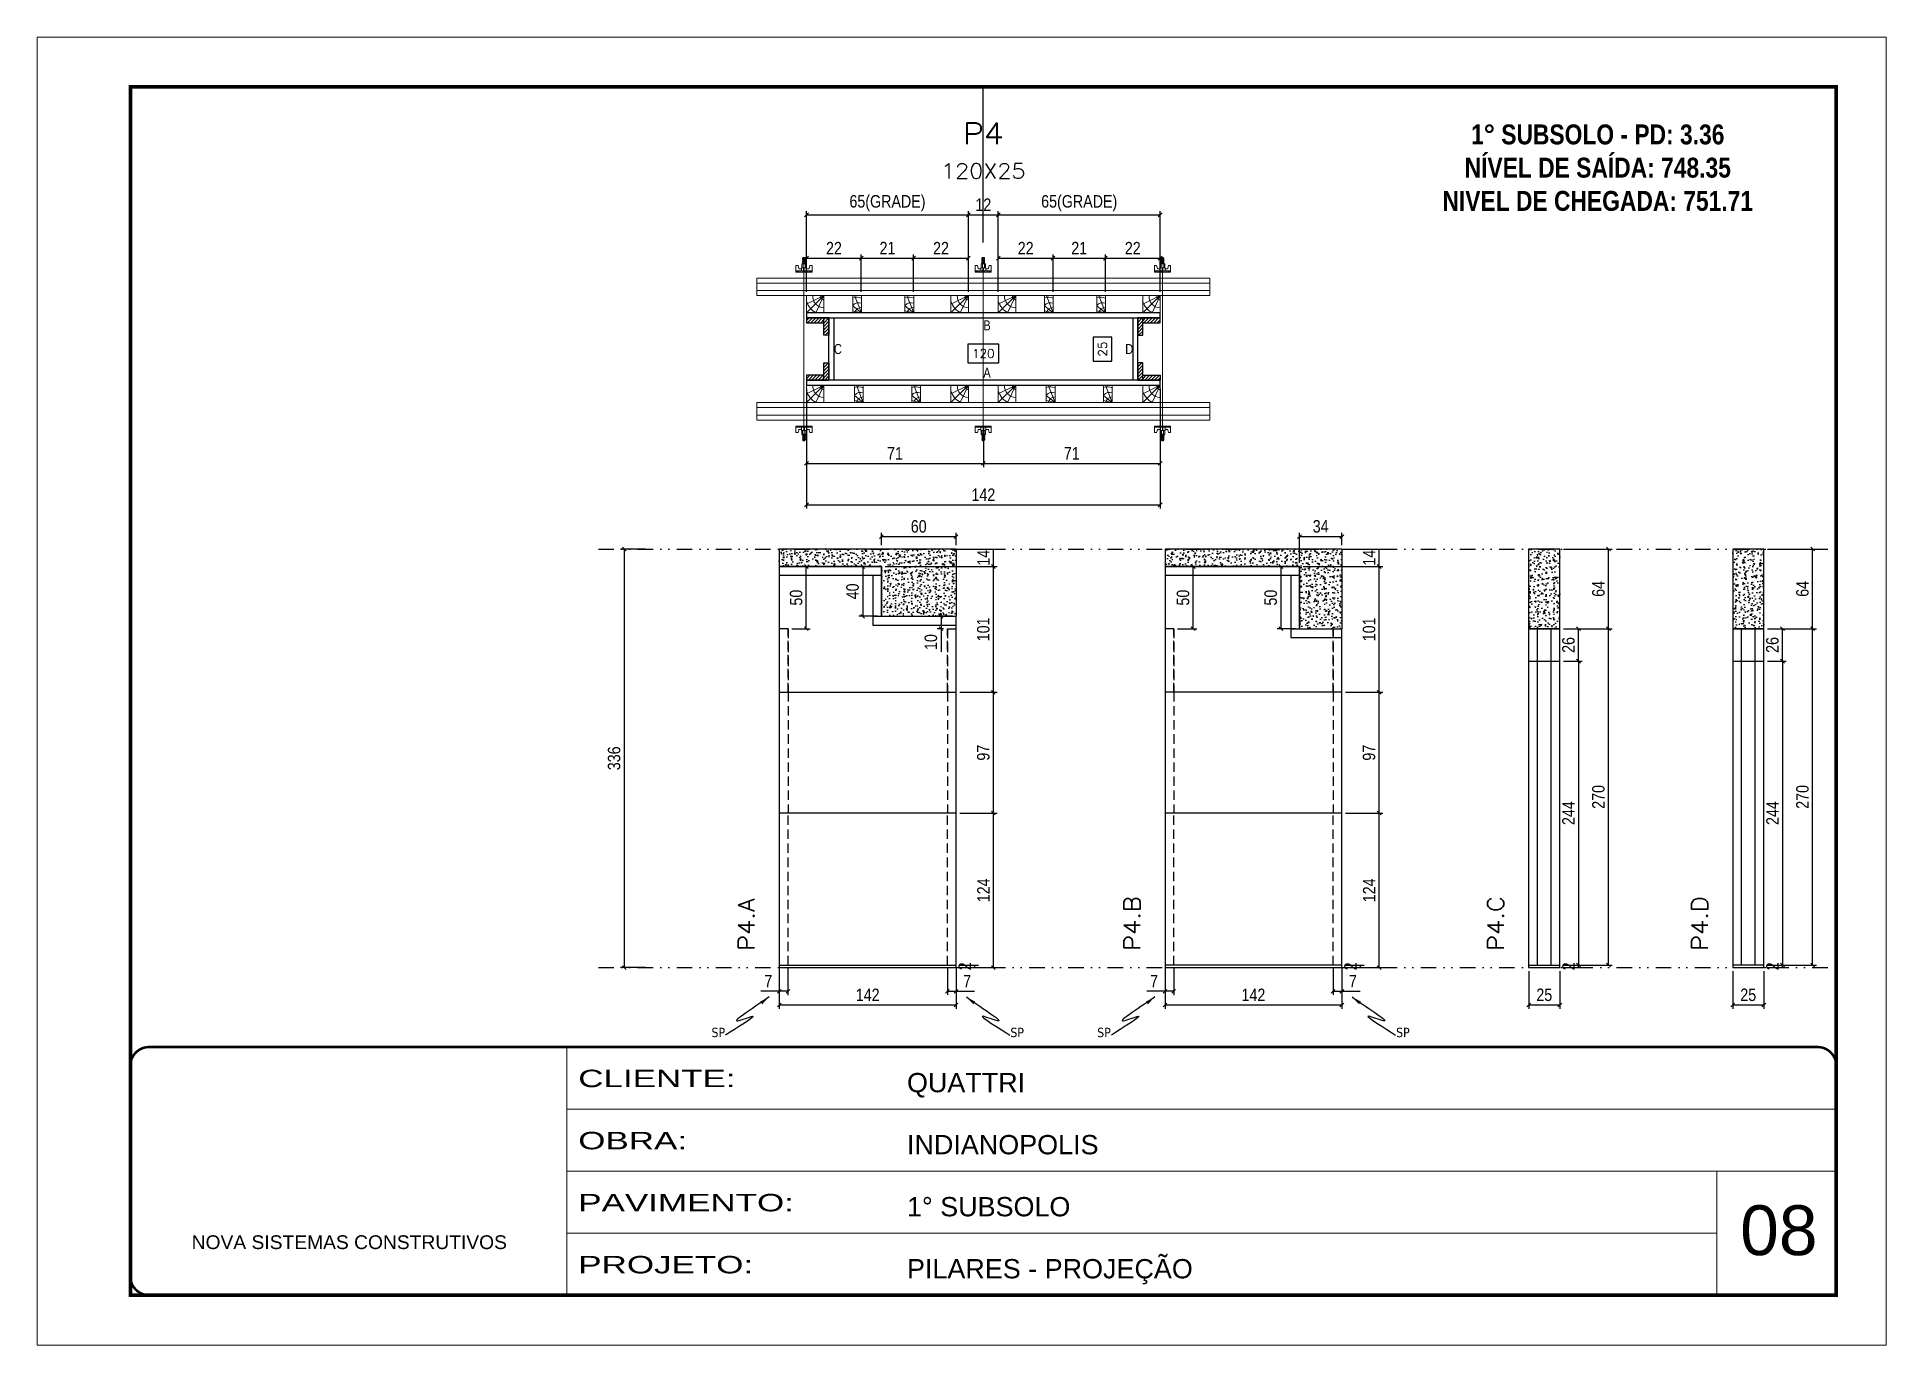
# Model space of a CAD drawing. Header units: millimetres. Extents: x 1945 to 8225, y 304 to 15137.
# Drawn here: x 6713 to 8198, y 12939 to 13989 of the extents above; entities that cross this region are included whole.
import ezdxf
from ezdxf.enums import TextEntityAlignment as Align

# ---------------------------------------------------------------- set-up
doc = ezdxf.new("R2010")
doc.units = ezdxf.units.MM
for name, pattern in [('CONTINUO', [0]), ('DASHED', [0.75, 0.5, -0.25]), ('DIVIDE2', [0.625, 0.25, -0.125, 0, -0.125, 0, -0.125]), ('HIDDEN', [0.375, 0.25, -0.125])]:
    doc.linetypes.add(name, pattern=pattern)
for name, color, linetype, lineweight in [('CARIMBO', 255, 'Continuous', 9), ('Folhas', 255, 'Continuous', 9), ('Hachura', 251, 'Continuous', 9), ('Madeira', 126, 'Continuous', 18), ('Perfil Metálico', 224, 'Continuous', 18), ('SARRAFO DE PRESSAO', 251, 'DASHED', 9), ('Texto Seção', 7, 'Continuous', 15)]:
    doc.layers.add(name, color=color, linetype=linetype, lineweight=lineweight)
for name, color, linetype in [('COTA', 241, 'Continuous'), ('NOMENCLATURA', 7, 'Continuous'), ('Nível', 160, 'Continuous'), ('Painéis', 200, 'Continuous'), ('PONTALETE', 7, 'Continuous'), ('SARR_2.2x7', 40, 'Continuous'), ('SARRAFO', 251, 'Continuous'), ('texto', 7, 'Continuous'), ('Texto de Titulo', 7, 'Continuous'), ('Texto Qtd Sarr', 242, 'Continuous')]:
    doc.layers.add(name, color=color, linetype=linetype)
doc.styles.add('ARIAL', font='arial.ttf')
doc.styles.add('COTA TECNICA', font='techl___.ttf', dxfattribs={"height": 10})
doc.styles.add('COTA TECNICA 2X', font='techl___.ttf', dxfattribs={"height": 10})
doc.styles.add('REGUA-120', font='ROMANS.shx', dxfattribs={"height": 15})
doc.styles.add('ROMANC', font='techb___.ttf', dxfattribs={"height": 2.5})
doc.styles.add('ROMANS', font='romans.shx')
doc.styles.get("Standard").update_dxf_attribs({"font": 'arial.ttf'})
doc.styles.add('Tecnologia', font='')
doc.styles.get('Tecnologia').set_extended_font_data('Forgotten Futurist')
doc.dimstyles.new('cotax2', dxfattribs={"dimtxt": 10, "dimasz": 3, "dimexe": 3, "dimexo": 3, "dimgap": 3, "dimtad": 1, "dimdec": 1, "dimlfac": 0.5, "dimzin": 12, "dimdsep": 46, "dimtxsty": 'COTA TECNICA 2X', "dimblk1": 'OBLIQUE', "dimblk2": 'OBLIQUE', "dimsah": 1, "dimcen": 0.9, "dimclrd": 256, "dimclre": 256, "dimclrt": 256, "dimadec": 1, "dimazin": 3, "dimtfac": 1, "dimtdec": 1, "dimtmove": 2, "dimatfit": 3, "dimfxl": 1, "dimtolj": 1, "dimtzin": 12, "dimarcsym": 0})
doc.dimstyles.new('PAINEL', dxfattribs={"dimtxt": 10, "dimasz": 3, "dimexe": 3, "dimexo": 3, "dimgap": 3, "dimtad": 1, "dimdec": 1, "dimzin": 12, "dimdsep": 46, "dimtxsty": 'COTA TECNICA', "dimblk1": 'OBLIQUE', "dimblk2": 'OBLIQUE', "dimsah": 1, "dimcen": 0.9, "dimclrd": 4, "dimclre": 4, "dimclrt": 240, "dimadec": 1, "dimazin": 3, "dimtfac": 1, "dimtdec": 1, "dimtmove": 0, "dimatfit": 3, "dimfxl": 1, "dimtolj": 1, "dimtzin": 12, "dimarcsym": 0})
doc.dimstyles.new('PAINEL-NOVA', dxfattribs={"dimtxt": 10, "dimasz": 3, "dimexe": 3, "dimexo": 3, "dimgap": 3, "dimtad": 1, "dimdec": 1, "dimzin": 12, "dimdsep": 46, "dimtxsty": 'COTA TECNICA', "dimblk1": 'OBLIQUE', "dimblk2": 'OBLIQUE', "dimsah": 1, "dimcen": 0.9, "dimclrd": 4, "dimclre": 4, "dimclrt": 240, "dimadec": 1, "dimazin": 3, "dimtfac": 1, "dimtdec": 1, "dimtix": 1, "dimtmove": 0, "dimatfit": 3, "dimfxl": 1, "dimtolj": 1, "dimtzin": 12, "dimarcsym": 0})
doc.dimstyles.new('SECÇÃO 2', dxfattribs={"dimtxt": 7, "dimasz": 6, "dimexe": 0.18, "dimexo": 2, "dimgap": -4, "dimtad": 3, "dimdec": 1, "dimlfac": 0.5, "dimzin": 12, "dimdsep": 46, "dimtxsty": 'ROMANS', "dimblk": 'ARCHTICK', "dimcen": 0.09, "dimse1": 1, "dimse2": 1, "dimsd1": 1, "dimsd2": 1, "dimclrd": 180, "dimclre": 5, "dimclrt": 1, "dimadec": 0, "dimazin": 3, "dimtfac": 1, "dimtdec": 1, "dimtofl": 0, "dimtmove": 0, "dimatfit": 3, "dimldrblk": 'ARCHTICK', "dimfxl": 1, "dimtolj": 1, "dimtzin": 0, "dimarcsym": 0})
doc.dimstyles.get("Standard").update_dxf_attribs({"dimtxt": 0.18, "dimasz": 0.18, "dimexe": 0.18, "dimexo": 0.0625, "dimgap": 0.09, "dimtad": 0, "dimtih": 1, "dimtoh": 1, "dimdec": 4, "dimzin": 0, "dimdsep": 46, "dimtxsty": 'Standard', "dimcen": 0.09, "dimadec": 0, "dimazin": 0, "dimtfac": 1, "dimtdec": 4, "dimtofl": 0, "dimtmove": 0, "dimatfit": 3, "dimfxl": 1, "dimtolj": 1, "dimtzin": 0, "dimarcsym": 0})
pattern_1 = [(51, (7444.5255, 13677.499), (9.12175, -0.63785), [0.9525, -10.4775]), (356, (7444.5255, 13677.499), (-1.92862, 9.52063), [0.762, -8.38203]), (101.4514, (7445.286, 13677.446), (7.19313, 8.88278), [0.8095, -8.9045]), (47.184, (7444.481, 13680.039), (13.5886, -1.86525), [1.42875, -15.71625]), (97.6356, (7445.614, 13679.883), (11.6525, 12.5766), [1.21425, -13.3568]), (352.184, (7444.481, 13680.039), (11.6525, 12.5766), [1.143, -12.573]), (22, (7445.762, 13679.426), (7.6688, -4.98018), [0.9525, -10.4775]), (327, (7445.762, 13679.426), (2.9289, 9.26193), [0.762, -8.382]), (72.4514, (7446.401, 13679.011), (10.5977, 4.28175), [0.8095, -8.9045]), (38.5, (7444.5255, 13677.499), (0.08062, 4.229803), [0, -8.2804, 0, -8.509, 0, -8.41375]), (8.5, (7444.5255, 13677.499), (3.25305, 5.06657), [0, -4.8514, 0, -8.0899, 0, -3.20675]), (328.5, (7441.6938, 13677.4497), (6.783496, -0.168074), [0, -3.175, 0, -9.906, 0, -13.1445]), (318.5, (7440.424, 13677.4275), (7.38314, 1.4004), [0, -4.1275, 0, -6.5786, 0, -9.3345])]
pattern_2 = [(51, (7342.336, 13677.499), (9.12175, -0.63785), [0.9525, -10.4775]), (356, (7342.336, 13677.499), (-1.92862, 9.52063), [0.762, -8.38203]), (101.4514, (7343.096, 13677.446), (7.19313, 8.88278), [0.8095, -8.90451]), (47.1842, (7342.292, 13680.039), (13.58857, -1.86525), [1.42875, -15.71625]), (97.6356, (7343.424, 13679.883), (11.6525, 12.5766), [1.21425, -13.3568]), (352.184, (7342.292, 13680.039), (11.6525, 12.5766), [1.143, -12.573]), (22, (7343.5726, 13679.426), (7.6688, -4.98018), [0.9525, -10.4775]), (327, (7343.573, 13679.426), (2.9289, 9.26193), [0.762, -8.382]), (72.4514, (7344.212, 13679.011), (10.5977, 4.28175), [0.8095, -8.9045]), (38.5, (7342.336, 13677.499), (0.080622, 4.229803), [0, -8.2804, 0, -8.509, 0, -8.41375]), (8.5, (7342.336, 13677.499), (3.253055, 5.066574), [0, -4.8514, 0, -8.0899, 0, -3.20675]), (328.5, (7339.5044, 13677.4497), (6.783496, -0.168074), [0, -3.175, 0, -9.906, 0, -13.1445]), (318.5, (7338.2346, 13677.4275), (7.38314, 1.40039), [0, -4.1275, 0, -6.5786, 0, -9.3345])]
pattern_3 = [(46, (7433.3572, 13573.0493), (-1.370342, 1.323324), [])]

msp = doc.modelspace()

# ---------------------------------------------------------------- texts
at = {"layer": 'CARIMBO', "style": 'ARIAL'}
msp.add_text('08', height=40, dxfattribs=at).set_placement((8081.22, 13010.68))
at = {"layer": 'NOMENCLATURA', "linetype": 'Continuous', "ltscale": 30, "width": 0.8}
for s, p in [('B', (7473.36, 13753.05)), ('C', (7353.36, 13734.05)), ('D', (7587.36, 13734.05)), ('A', (7473.36, 13715.05))]:
    msp.add_text(s, height=8, dxfattribs=at).set_placement(p)
at = {"layer": 'NOMENCLATURA', "color": 2, "insert": (7966.85, 13918.33), "char_height": 16, "attachment_point": 2, "style": 'ROMANC'}
msp.add_mtext_dynamic_manual_height_columns('1° SUBSOLO - PD: 3.36\\PNÍVEL DE SAÍDA: 748.35\\PNIVEL DE CHEGADA: 751.71', width=449.0761, gutter_width=1, heights=[0], dxfattribs=at)
at = {"layer": 'Texto Seção', "style": 'REGUA-120', "width": 1.1}
for s, p in [('P4.A', (7289.53, 13254.81)), ('P4.B', (7599.34, 13254.81)), ('P4.C', (7891.35, 13254.81)), ('P4.D', (8055.23, 13254.81))]:
    msp.add_text(s, height=13, rotation=90, dxfattribs=at).set_placement(p)

# ---------------------------------------------------------------- blocks, each defined once
blk = doc.blocks.new('9999999999')
at = {"color": 30, "linetype": 'CONTINUO'}
for p, q in [((98564.6, 34230.2), (98564.6, 34429.4)), ((98564.6, 34379.6), (99584, 34379.6)), ((98564.6, 34329.8), (99488, 34329.8)), ((99584, 34329.8), (99488, 34329.8)), ((99488, 34329.8), (99488, 34230.2)), ((98564.6, 34280), (99488, 34280))]:
    blk.add_line(p, q, dxfattribs=at)
at = {"color": 30, "linetype": 'CONTINUO', "const_width": 2}
blk.add_lwpolyline([(99584, 34230.2), (99584, 34414.4, 0.414214), (99569, 34429.4), (98229, 34429.4, 0.414214), (98214, 34414.4), (98214, 34245.2, 0.414214), (98229, 34230.2), (99584, 34230.2)], format="xyb", dxfattribs=at)
at = {"layer": 'Folhas'}
blk.add_lwpolyline([(98139, 34190.2), (99624, 34190.2), (99624, 35240.2), (98139, 35240.2)], close=True, dxfattribs=at)
at = {"layer": 'Folhas', "color": 30, "const_width": 3}
blk.add_lwpolyline([(98214, 34230.2), (99584, 34230.2), (99584, 35200.2), (98214, 35200.2)], close=True, dxfattribs=at)
at = {"color": 7, "linetype": 'Continuous', "ltscale": 5, "style": 'ARIAL'}
for s, height, p in [('QUATTRI', 15.48, (98837.7, 34393.1)), ('INDIANOPOLIS', 15.483, (98837.7, 34343.3)), ('1° SUBSOLO', 15.48, (98837.7, 34293.5)), ('NOVA SISTEMAS CONSTRUTIVOS', 11.059, (98263.2, 34267.2)), ('PILARES - PROJEÇÃO', 15.483, (98837.7, 34243.7))]:
    blk.add_text(s, height=height, dxfattribs=at).set_placement(p)
at = {"layer": 'Folhas', "color": 7, "style": 'Tecnologia', "width": 1.5}
for s, p in [('CLIENTE:', (98573.7, 34397.2)), ('OBRA:', (98573.7, 34347.3)), ('PAVIMENTO:', (98573.7, 34297.5)), ('PROJETO:', (98573.7, 34247.7))]:
    blk.add_text(s, height=14, dxfattribs=at).set_placement(p)
blk = doc.blocks.new('_Oblique')
at = {"color": 0, "linetype": 'ByBlock', "lineweight": -2}
blk.add_line((-0.5, -0.5), (0.5, 0.5), dxfattribs=at)
blk = doc.blocks.new('*D642')
at = {"layer": 'COTA', "color": 4, "linetype": 'Continuous', "lineweight": -2, "ltscale": 30, "transparency": 16777216}
for p, q in [((7939.4, 13487.5), (7954.4, 13487.5)), ((7951.4, 13487.5), (7951.4, 13243.5)), ((7939.4, 13243.5), (7954.4, 13243.5))]:
    blk.add_line(p, q, dxfattribs=at)
at = {"layer": 'Defpoints', "color": 0, "linetype": 'Continuous', "ltscale": 30, "transparency": 16777216}
for p in [(7936.4, 13487.5), (7936.4, 13243.5), (7951.4, 13243.5)]:
    blk.add_point(p, dxfattribs=at)
at = {"layer": 'COTA', "color": 4, "linetype": 'Continuous', "lineweight": -2, "ltscale": 30, "transparency": 16777216, "xscale": 3, "yscale": 3, "zscale": 3}
for p, rotation in [((7951.4, 13487.5), 90), ((7951.4, 13243.5), 270)]:
    blk.add_blockref('_Oblique', p, dxfattribs=dict(at, rotation=rotation))
at = {"layer": 'COTA', "color": 240, "linetype": 'Continuous', "ltscale": 30, "transparency": 16777216, "insert": (7943.3, 13365.5), "char_height": 10, "attachment_point": 5, "rotation": 90, "style": 'COTA TECNICA'}
blk.add_mtext('\\A1;244', dxfattribs=at)
blk = doc.blocks.new('*D643')
at = {"layer": 'COTA', "color": 4, "linetype": 'Continuous', "lineweight": -2, "ltscale": 30, "transparency": 16777216}
for p, q in [((7939.4, 13513.5), (7954.4, 13513.5)), ((7951.4, 13487.5), (7951.4, 13513.5)), ((7939.4, 13487.5), (7954.4, 13487.5))]:
    blk.add_line(p, q, dxfattribs=at)
at = {"layer": 'Defpoints', "color": 0, "linetype": 'Continuous', "ltscale": 30, "transparency": 16777216}
for p in [(7936.4, 13513.5), (7951.4, 13513.5), (7936.4, 13487.5)]:
    blk.add_point(p, dxfattribs=at)
at = {"layer": 'COTA', "color": 4, "linetype": 'Continuous', "lineweight": -2, "ltscale": 30, "transparency": 16777216, "xscale": 3, "yscale": 3, "zscale": 3}
for p, rotation in [((7951.4, 13513.5), 90), ((7951.4, 13487.5), 270)]:
    blk.add_blockref('_Oblique', p, dxfattribs=dict(at, rotation=rotation))
at = {"layer": 'COTA', "color": 240, "linetype": 'Continuous', "ltscale": 30, "transparency": 16777216, "insert": (7943.3, 13500.5), "char_height": 10, "attachment_point": 5, "rotation": 90, "style": 'COTA TECNICA'}
blk.add_mtext('\\A1;26', dxfattribs=at)
blk = doc.blocks.new('*D644')
at = {"layer": 'COTA', "color": 4, "linetype": 'Continuous', "lineweight": -2, "ltscale": 30, "transparency": 16777216}
for p, q in [((8103.2, 13487.5), (8118.2, 13487.5)), ((8115.2, 13487.5), (8115.2, 13243.5)), ((8103.2, 13243.5), (8118.2, 13243.5))]:
    blk.add_line(p, q, dxfattribs=at)
at = {"layer": 'Defpoints', "color": 0, "linetype": 'Continuous', "ltscale": 30, "transparency": 16777216}
for p in [(8100.2, 13487.5), (8100.2, 13243.5), (8115.2, 13243.5)]:
    blk.add_point(p, dxfattribs=at)
at = {"layer": 'COTA', "color": 4, "linetype": 'Continuous', "lineweight": -2, "ltscale": 30, "transparency": 16777216, "xscale": 3, "yscale": 3, "zscale": 3}
for p, rotation in [((8115.2, 13487.5), 90), ((8115.2, 13243.5), 270)]:
    blk.add_blockref('_Oblique', p, dxfattribs=dict(at, rotation=rotation))
at = {"layer": 'COTA', "color": 240, "linetype": 'Continuous', "ltscale": 30, "transparency": 16777216, "insert": (8107.2, 13365.5), "char_height": 10, "attachment_point": 5, "rotation": 90, "style": 'COTA TECNICA'}
blk.add_mtext('\\A1;244', dxfattribs=at)
blk = doc.blocks.new('*D645')
at = {"layer": 'COTA', "color": 4, "linetype": 'Continuous', "lineweight": -2, "ltscale": 30, "transparency": 16777216}
for p, q in [((8103.2, 13513.5), (8118.2, 13513.5)), ((8115.2, 13487.5), (8115.2, 13513.5)), ((8103.2, 13487.5), (8118.2, 13487.5))]:
    blk.add_line(p, q, dxfattribs=at)
at = {"layer": 'Defpoints', "color": 0, "linetype": 'Continuous', "ltscale": 30, "transparency": 16777216}
for p in [(8100.2, 13513.5), (8115.2, 13513.5), (8100.2, 13487.5)]:
    blk.add_point(p, dxfattribs=at)
at = {"layer": 'COTA', "color": 4, "linetype": 'Continuous', "lineweight": -2, "ltscale": 30, "transparency": 16777216, "xscale": 3, "yscale": 3, "zscale": 3}
for p, rotation in [((8115.2, 13513.5), 90), ((8115.2, 13487.5), 270)]:
    blk.add_blockref('_Oblique', p, dxfattribs=dict(at, rotation=rotation))
at = {"layer": 'COTA', "color": 240, "linetype": 'Continuous', "ltscale": 30, "transparency": 16777216, "insert": (8107.1, 13500.5), "char_height": 10, "attachment_point": 5, "rotation": 90, "style": 'COTA TECNICA'}
blk.add_mtext('\\A1;26', dxfattribs=at)
blk = doc.blocks.new('*D646')
at = {"layer": 'COTA', "color": 4, "linetype": 'Continuous', "lineweight": -2, "ltscale": 30, "transparency": 16777216}
for p, q in [((7454.5, 13243.5), (7469.5, 13243.5)), ((7454.5, 13241.5), (7469.5, 13241.5)), ((7466.5, 13241.5), (7466.5, 13243.5))]:
    blk.add_line(p, q, dxfattribs=at)
at = {"layer": 'Defpoints', "color": 0, "linetype": 'Continuous', "ltscale": 30, "transparency": 16777216}
for p in [(7451.5, 13243.5), (7451.5, 13241.5), (7466.5, 13243.5)]:
    blk.add_point(p, dxfattribs=at)
at = {"layer": 'COTA', "color": 240, "linetype": 'Continuous', "ltscale": 30, "transparency": 16777216, "insert": (7458.5, 13242.5), "char_height": 10, "attachment_point": 5, "rotation": 90, "style": 'COTA TECNICA'}
blk.add_mtext('\\A1;2', dxfattribs=at)
blk = doc.blocks.new('*D647')
at = {"layer": 'COTA', "color": 4, "linetype": 'Continuous', "lineweight": -2, "ltscale": 30, "transparency": 16777216}
for p, q in [((7454.5, 13462.5), (7484.5, 13462.5)), ((7481.5, 13365.5), (7481.5, 13462.5)), ((7454.5, 13365.5), (7484.5, 13365.5))]:
    blk.add_line(p, q, dxfattribs=at)
at = {"layer": 'Defpoints', "color": 0, "linetype": 'Continuous', "ltscale": 30, "transparency": 16777216}
for p in [(7451.5, 13462.5), (7481.5, 13462.5), (7451.5, 13365.5)]:
    blk.add_point(p, dxfattribs=at)
at = {"layer": 'COTA', "color": 4, "linetype": 'Continuous', "lineweight": -2, "ltscale": 30, "transparency": 16777216, "xscale": 3, "yscale": 3, "zscale": 3}
for p, rotation in [((7481.5, 13462.5), 90), ((7481.5, 13365.5), 270)]:
    blk.add_blockref('_Oblique', p, dxfattribs=dict(at, rotation=rotation))
at = {"layer": 'COTA', "color": 240, "linetype": 'Continuous', "ltscale": 30, "transparency": 16777216, "insert": (7473.4, 13414), "char_height": 10, "attachment_point": 5, "rotation": 90, "style": 'COTA TECNICA'}
blk.add_mtext('\\A1;97', dxfattribs=at)
blk = doc.blocks.new('*D648')
at = {"layer": 'COTA', "color": 4, "linetype": 'Continuous', "lineweight": -2, "ltscale": 30, "transparency": 16777216}
for p, q in [((7394.5, 13563.5), (7484.5, 13563.5)), ((7481.5, 13462.5), (7481.5, 13563.5)), ((7454.5, 13462.5), (7484.5, 13462.5))]:
    blk.add_line(p, q, dxfattribs=at)
at = {"layer": 'Defpoints', "color": 0, "linetype": 'Continuous', "ltscale": 30, "transparency": 16777216}
for p in [(7391.5, 13563.5), (7481.5, 13563.5), (7451.5, 13462.5)]:
    blk.add_point(p, dxfattribs=at)
at = {"layer": 'COTA', "color": 4, "linetype": 'Continuous', "lineweight": -2, "ltscale": 30, "transparency": 16777216, "xscale": 3, "yscale": 3, "zscale": 3}
for p, rotation in [((7481.5, 13563.5), 90), ((7481.5, 13462.5), 270)]:
    blk.add_blockref('_Oblique', p, dxfattribs=dict(at, rotation=rotation))
at = {"layer": 'COTA', "color": 240, "linetype": 'Continuous', "ltscale": 30, "transparency": 16777216, "insert": (7473.4, 13513), "char_height": 10, "attachment_point": 5, "rotation": 90, "style": 'COTA TECNICA'}
blk.add_mtext('\\A1;101', dxfattribs=at)
blk = doc.blocks.new('*D649')
at = {"layer": 'COTA', "color": 4, "linetype": 'Continuous', "lineweight": -2, "ltscale": 30, "transparency": 16777216}
for p, q in [((7454.5, 13577.5), (7484.5, 13577.5)), ((7481.5, 13563.5), (7481.5, 13577.5)), ((7394.5, 13563.5), (7484.5, 13563.5))]:
    blk.add_line(p, q, dxfattribs=at)
at = {"layer": 'Defpoints', "color": 0, "linetype": 'Continuous', "ltscale": 30, "transparency": 16777216}
for p in [(7451.5, 13577.5), (7481.5, 13577.5), (7391.5, 13563.5)]:
    blk.add_point(p, dxfattribs=at)
at = {"layer": 'COTA', "color": 240, "linetype": 'Continuous', "ltscale": 30, "transparency": 16777216, "insert": (7473.5, 13570.5), "char_height": 10, "attachment_point": 5, "rotation": 90, "style": 'COTA TECNICA'}
blk.add_mtext('\\A1;14', dxfattribs=at)
blk = doc.blocks.new('*D650')
at = {"layer": 'COTA', "color": 4, "linetype": 'Continuous', "lineweight": -2, "ltscale": 30, "transparency": 16777216}
for p, q in [((7454.5, 13365.5), (7484.5, 13365.5)), ((7481.5, 13241.5), (7481.5, 13365.5)), ((7454.5, 13241.5), (7484.5, 13241.5))]:
    blk.add_line(p, q, dxfattribs=at)
at = {"layer": 'Defpoints', "color": 0, "linetype": 'Continuous', "ltscale": 30, "transparency": 16777216}
for p in [(7451.5, 13365.5), (7481.5, 13365.5), (7451.5, 13241.5)]:
    blk.add_point(p, dxfattribs=at)
at = {"layer": 'COTA', "color": 4, "linetype": 'Continuous', "lineweight": -2, "ltscale": 30, "transparency": 16777216, "xscale": 3, "yscale": 3, "zscale": 3}
for p, rotation in [((7481.5, 13365.5), 90), ((7481.5, 13241.5), 270)]:
    blk.add_blockref('_Oblique', p, dxfattribs=dict(at, rotation=rotation))
at = {"layer": 'COTA', "color": 240, "linetype": 'Continuous', "ltscale": 30, "transparency": 16777216, "insert": (7473.5, 13303.5), "char_height": 10, "attachment_point": 5, "rotation": 90, "style": 'COTA TECNICA'}
blk.add_mtext('\\A1;124', dxfattribs=at)
blk = doc.blocks.new('*D651')
at = {"layer": 'COTA', "color": 4, "linetype": 'Continuous', "lineweight": -2, "ltscale": 30, "transparency": 16777216}
for p, q in [((7309.5, 13238.5), (7309.5, 13208.5)), ((7451.5, 13238.5), (7451.5, 13208.5)), ((7309.5, 13211.5), (7451.5, 13211.5))]:
    blk.add_line(p, q, dxfattribs=at)
at = {"layer": 'Defpoints', "color": 0, "linetype": 'Continuous', "ltscale": 30, "transparency": 16777216}
for p in [(7309.5, 13241.5), (7451.5, 13241.5), (7451.5, 13211.5)]:
    blk.add_point(p, dxfattribs=at)
at = {"layer": 'COTA', "color": 4, "linetype": 'Continuous', "lineweight": -2, "ltscale": 30, "transparency": 16777216, "xscale": 3, "yscale": 3, "zscale": 3, "rotation": 180}
blk.add_blockref('_Oblique', (7309.5, 13211.5), dxfattribs=at)
at = {"layer": 'COTA', "color": 4, "linetype": 'Continuous', "lineweight": -2, "ltscale": 30, "transparency": 16777216, "xscale": 3, "yscale": 3, "zscale": 3}
blk.add_blockref('_Oblique', (7451.5, 13211.5), dxfattribs=at)
at = {"layer": 'COTA', "color": 240, "linetype": 'Continuous', "ltscale": 30, "transparency": 16777216, "insert": (7380.5, 13219.6), "char_height": 10, "attachment_point": 5, "style": 'COTA TECNICA'}
blk.add_mtext('\\A1;142', dxfattribs=at)
blk = doc.blocks.new('*D25')
at = {"layer": 'COTA', "color": 4, "linetype": 'ByBlock', "lineweight": -2, "transparency": 16777216}
for p, q in [((4967.6, 7361.8), (4967.6, 7339.8)), ((4974.6, 7361.8), (4974.6, 7339.8)), ((4967.6, 7342.8), (4952.9, 7342.8)), ((4974.6, 7342.8), (4967.6, 7342.8))]:
    blk.add_line(p, q, dxfattribs=at)
at = {"layer": 'Defpoints', "color": 0, "linetype": 'ByBlock', "transparency": 16777216}
for p in [(4967.6, 7364.8), (4974.6, 7364.8), (4967.6, 7342.8)]:
    blk.add_point(p, dxfattribs=at)
at = {"layer": 'COTA', "color": 4, "linetype": 'ByBlock', "lineweight": -2, "transparency": 16777216, "xscale": 3, "yscale": 3, "zscale": 3, "rotation": 180}
blk.add_blockref('_Oblique', (4967.6, 7342.8), dxfattribs=at)
at = {"layer": 'COTA', "color": 4, "linetype": 'ByBlock', "lineweight": -2, "transparency": 16777216, "xscale": 3, "yscale": 3, "zscale": 3}
blk.add_blockref('_Oblique', (4974.6, 7342.8), dxfattribs=at)
at = {"layer": 'COTA', "color": 240, "linetype": 'ByBlock', "transparency": 16777216, "insert": (4958.8, 7350.9), "char_height": 10, "attachment_point": 5, "style": 'COTA TECNICA'}
blk.add_mtext('\\A1;7', dxfattribs=at)
blk = doc.blocks.new('*D27')
at = {"layer": 'COTA', "color": 4, "linetype": 'ByBlock', "lineweight": -2, "transparency": 16777216}
for p, q in [((131596, 29930.8), (131596, 29908.7)), ((131603, 29930.7), (131603, 29908.7)), ((131596, 29911.7), (131603, 29911.7)), ((131603, 29911.7), (131617.8, 29911.7))]:
    blk.add_line(p, q, dxfattribs=at)
at = {"layer": 'Defpoints', "color": 0, "linetype": 'ByBlock', "transparency": 16777216}
for p in [(131596, 29933.8), (131603, 29933.7), (131603, 29911.7)]:
    blk.add_point(p, dxfattribs=at)
at = {"layer": 'COTA', "color": 4, "linetype": 'ByBlock', "lineweight": -2, "transparency": 16777216, "xscale": 3, "yscale": 3, "zscale": 3, "rotation": 180}
blk.add_blockref('_Oblique', (131596, 29911.7), dxfattribs=at)
at = {"layer": 'COTA', "color": 4, "linetype": 'ByBlock', "lineweight": -2, "transparency": 16777216, "xscale": 3, "yscale": 3, "zscale": 3}
blk.add_blockref('_Oblique', (131603, 29911.7), dxfattribs=at)
at = {"layer": 'COTA', "color": 240, "linetype": 'ByBlock', "transparency": 16777216, "insert": (131611.9, 29919.7), "char_height": 10, "attachment_point": 5, "style": 'COTA TECNICA'}
blk.add_mtext('\\A1;7', dxfattribs=at)
blk = doc.blocks.new('*D652')
at = {"layer": 'COTA', "color": 4, "linetype": 'Continuous', "lineweight": -2, "ltscale": 30, "transparency": 16777216}
for p, q in [((7764.3, 13243.5), (7779.3, 13243.5)), ((7764.3, 13241.5), (7779.3, 13241.5)), ((7776.3, 13241.5), (7776.3, 13243.5))]:
    blk.add_line(p, q, dxfattribs=at)
at = {"layer": 'Defpoints', "color": 0, "linetype": 'Continuous', "ltscale": 30, "transparency": 16777216}
for p in [(7761.3, 13243.5), (7761.3, 13241.5), (7776.3, 13243.5)]:
    blk.add_point(p, dxfattribs=at)
at = {"layer": 'COTA', "color": 240, "linetype": 'Continuous', "ltscale": 30, "transparency": 16777216, "insert": (7768.3, 13242.5), "char_height": 10, "attachment_point": 5, "rotation": 90, "style": 'COTA TECNICA'}
blk.add_mtext('\\A1;2', dxfattribs=at)
blk = doc.blocks.new('*D653')
at = {"layer": 'COTA', "color": 4, "linetype": 'Continuous', "lineweight": -2, "ltscale": 30, "transparency": 16777216}
for p, q in [((7764.3, 13462.5), (7794.3, 13462.5)), ((7791.3, 13365.5), (7791.3, 13462.5)), ((7764.3, 13365.5), (7794.3, 13365.5))]:
    blk.add_line(p, q, dxfattribs=at)
at = {"layer": 'Defpoints', "color": 0, "linetype": 'Continuous', "ltscale": 30, "transparency": 16777216}
for p in [(7761.3, 13462.5), (7791.3, 13462.5), (7761.3, 13365.5)]:
    blk.add_point(p, dxfattribs=at)
at = {"layer": 'COTA', "color": 4, "linetype": 'Continuous', "lineweight": -2, "ltscale": 30, "transparency": 16777216, "xscale": 3, "yscale": 3, "zscale": 3}
for p, rotation in [((7791.3, 13462.5), 90), ((7791.3, 13365.5), 270)]:
    blk.add_blockref('_Oblique', p, dxfattribs=dict(at, rotation=rotation))
at = {"layer": 'COTA', "color": 240, "linetype": 'Continuous', "ltscale": 30, "transparency": 16777216, "insert": (7783.2, 13414), "char_height": 10, "attachment_point": 5, "rotation": 90, "style": 'COTA TECNICA'}
blk.add_mtext('\\A1;97', dxfattribs=at)
blk = doc.blocks.new('*D654')
at = {"layer": 'COTA', "color": 4, "linetype": 'Continuous', "lineweight": -2, "ltscale": 30, "transparency": 16777216}
for p, q in [((7730.3, 13563.5), (7794.3, 13563.5)), ((7791.3, 13462.5), (7791.3, 13563.5)), ((7764.3, 13462.5), (7794.3, 13462.5))]:
    blk.add_line(p, q, dxfattribs=at)
at = {"layer": 'Defpoints', "color": 0, "linetype": 'Continuous', "ltscale": 30, "transparency": 16777216}
for p in [(7727.3, 13563.5), (7791.3, 13563.5), (7761.3, 13462.5)]:
    blk.add_point(p, dxfattribs=at)
at = {"layer": 'COTA', "color": 4, "linetype": 'Continuous', "lineweight": -2, "ltscale": 30, "transparency": 16777216, "xscale": 3, "yscale": 3, "zscale": 3}
for p, rotation in [((7791.3, 13563.5), 90), ((7791.3, 13462.5), 270)]:
    blk.add_blockref('_Oblique', p, dxfattribs=dict(at, rotation=rotation))
at = {"layer": 'COTA', "color": 240, "linetype": 'Continuous', "ltscale": 30, "transparency": 16777216, "insert": (7783.2, 13513), "char_height": 10, "attachment_point": 5, "rotation": 90, "style": 'COTA TECNICA'}
blk.add_mtext('\\A1;101', dxfattribs=at)
blk = doc.blocks.new('*D655')
at = {"layer": 'COTA', "color": 4, "linetype": 'Continuous', "lineweight": -2, "ltscale": 30, "transparency": 16777216}
for p, q in [((7764.3, 13577.5), (7794.3, 13577.5)), ((7791.3, 13563.5), (7791.3, 13577.5)), ((7730.3, 13563.5), (7794.3, 13563.5))]:
    blk.add_line(p, q, dxfattribs=at)
at = {"layer": 'Defpoints', "color": 0, "linetype": 'Continuous', "ltscale": 30, "transparency": 16777216}
for p in [(7761.3, 13577.5), (7791.3, 13577.5), (7727.3, 13563.5)]:
    blk.add_point(p, dxfattribs=at)
at = {"layer": 'COTA', "color": 240, "linetype": 'Continuous', "ltscale": 30, "transparency": 16777216, "insert": (7783.3, 13570.5), "char_height": 10, "attachment_point": 5, "rotation": 90, "style": 'COTA TECNICA'}
blk.add_mtext('\\A1;14', dxfattribs=at)
blk = doc.blocks.new('*D656')
at = {"layer": 'COTA', "color": 4, "linetype": 'Continuous', "lineweight": -2, "ltscale": 30, "transparency": 16777216}
for p, q in [((7764.3, 13365.5), (7794.3, 13365.5)), ((7791.3, 13241.5), (7791.3, 13365.5)), ((7764.3, 13241.5), (7794.3, 13241.5))]:
    blk.add_line(p, q, dxfattribs=at)
at = {"layer": 'Defpoints', "color": 0, "linetype": 'Continuous', "ltscale": 30, "transparency": 16777216}
for p in [(7761.3, 13365.5), (7791.3, 13365.5), (7761.3, 13241.5)]:
    blk.add_point(p, dxfattribs=at)
at = {"layer": 'COTA', "color": 4, "linetype": 'Continuous', "lineweight": -2, "ltscale": 30, "transparency": 16777216, "xscale": 3, "yscale": 3, "zscale": 3}
for p, rotation in [((7791.3, 13365.5), 90), ((7791.3, 13241.5), 270)]:
    blk.add_blockref('_Oblique', p, dxfattribs=dict(at, rotation=rotation))
at = {"layer": 'COTA', "color": 240, "linetype": 'Continuous', "ltscale": 30, "transparency": 16777216, "insert": (7783.3, 13303.5), "char_height": 10, "attachment_point": 5, "rotation": 90, "style": 'COTA TECNICA'}
blk.add_mtext('\\A1;124', dxfattribs=at)
blk = doc.blocks.new('*D657')
at = {"layer": 'COTA', "color": 4, "linetype": 'Continuous', "lineweight": -2, "ltscale": 30, "transparency": 16777216}
for p, q in [((7619.3, 13238.5), (7619.3, 13208.5)), ((7761.3, 13238.5), (7761.3, 13208.5)), ((7619.3, 13211.5), (7761.3, 13211.5))]:
    blk.add_line(p, q, dxfattribs=at)
at = {"layer": 'Defpoints', "color": 0, "linetype": 'Continuous', "ltscale": 30, "transparency": 16777216}
for p in [(7619.3, 13241.5), (7761.3, 13241.5), (7761.3, 13211.5)]:
    blk.add_point(p, dxfattribs=at)
at = {"layer": 'COTA', "color": 4, "linetype": 'Continuous', "lineweight": -2, "ltscale": 30, "transparency": 16777216, "xscale": 3, "yscale": 3, "zscale": 3, "rotation": 180}
blk.add_blockref('_Oblique', (7619.3, 13211.5), dxfattribs=at)
at = {"layer": 'COTA', "color": 4, "linetype": 'Continuous', "lineweight": -2, "ltscale": 30, "transparency": 16777216, "xscale": 3, "yscale": 3, "zscale": 3}
blk.add_blockref('_Oblique', (7761.3, 13211.5), dxfattribs=at)
at = {"layer": 'COTA', "color": 240, "linetype": 'Continuous', "ltscale": 30, "transparency": 16777216, "insert": (7690.3, 13219.6), "char_height": 10, "attachment_point": 5, "style": 'COTA TECNICA'}
blk.add_mtext('\\A1;142', dxfattribs=at)
blk = doc.blocks.new('*D658')
at = {"layer": 'COTA', "color": 4, "linetype": 'Continuous', "lineweight": -2, "ltscale": 30, "transparency": 16777216}
for p, q in [((7939.4, 13243.5), (7954.4, 13243.5)), ((7939.4, 13241.5), (7954.4, 13241.5)), ((7951.4, 13241.5), (7951.4, 13243.5))]:
    blk.add_line(p, q, dxfattribs=at)
at = {"layer": 'Defpoints', "color": 0, "linetype": 'Continuous', "ltscale": 30, "transparency": 16777216}
for p in [(7936.4, 13243.5), (7936.4, 13241.5), (7951.4, 13243.5)]:
    blk.add_point(p, dxfattribs=at)
at = {"layer": 'COTA', "color": 240, "linetype": 'Continuous', "ltscale": 30, "transparency": 16777216, "insert": (7943.4, 13242.5), "char_height": 10, "attachment_point": 5, "rotation": 90, "style": 'COTA TECNICA'}
blk.add_mtext('\\A1;2', dxfattribs=at)
blk = doc.blocks.new('*D659')
at = {"layer": 'COTA', "color": 4, "linetype": 'Continuous', "lineweight": -2, "ltscale": 30, "transparency": 16777216}
for p, q in [((7939.4, 13513.5), (7978.5, 13513.5)), ((7975.5, 13243.5), (7975.5, 13513.5)), ((7939.4, 13243.5), (7978.5, 13243.5))]:
    blk.add_line(p, q, dxfattribs=at)
at = {"layer": 'Defpoints', "color": 0, "linetype": 'Continuous', "ltscale": 30, "transparency": 16777216}
for p in [(7936.4, 13513.5), (7975.5, 13513.5), (7936.4, 13243.5)]:
    blk.add_point(p, dxfattribs=at)
at = {"layer": 'COTA', "color": 4, "linetype": 'Continuous', "lineweight": -2, "ltscale": 30, "transparency": 16777216, "xscale": 3, "yscale": 3, "zscale": 3}
for p, rotation in [((7975.5, 13513.5), 90), ((7975.5, 13243.5), 270)]:
    blk.add_blockref('_Oblique', p, dxfattribs=dict(at, rotation=rotation))
at = {"layer": 'COTA', "color": 240, "linetype": 'Continuous', "ltscale": 30, "transparency": 16777216, "insert": (7967.4, 13378.5), "char_height": 10, "attachment_point": 5, "rotation": 90, "style": 'COTA TECNICA'}
blk.add_mtext('\\A1;270', dxfattribs=at)
blk = doc.blocks.new('*D660')
at = {"layer": 'COTA', "color": 4, "linetype": 'Continuous', "lineweight": -2, "ltscale": 30, "transparency": 16777216}
for p, q in [((7939.4, 13577.5), (7978.5, 13577.5)), ((7975.5, 13513.5), (7975.5, 13577.5)), ((7939.4, 13513.5), (7978.5, 13513.5))]:
    blk.add_line(p, q, dxfattribs=at)
at = {"layer": 'Defpoints', "color": 0, "linetype": 'Continuous', "ltscale": 30, "transparency": 16777216}
for p in [(7936.4, 13577.5), (7975.5, 13577.5), (7936.4, 13513.5)]:
    blk.add_point(p, dxfattribs=at)
at = {"layer": 'COTA', "color": 4, "linetype": 'Continuous', "lineweight": -2, "ltscale": 30, "transparency": 16777216, "xscale": 3, "yscale": 3, "zscale": 3}
for p, rotation in [((7975.5, 13577.5), 90), ((7975.5, 13513.5), 270)]:
    blk.add_blockref('_Oblique', p, dxfattribs=dict(at, rotation=rotation))
at = {"layer": 'COTA', "color": 240, "linetype": 'Continuous', "ltscale": 30, "transparency": 16777216, "insert": (7967.4, 13545.5), "char_height": 10, "attachment_point": 5, "rotation": 90, "style": 'COTA TECNICA'}
blk.add_mtext('\\A1;64', dxfattribs=at)
blk = doc.blocks.new('*D661')
at = {"layer": 'COTA', "color": 4, "linetype": 'Continuous', "lineweight": -2, "ltscale": 30, "transparency": 16777216}
for p, q in [((7911.4, 13238.5), (7911.4, 13208.5)), ((7936.4, 13238.5), (7936.4, 13208.5)), ((7911.4, 13211.5), (7936.4, 13211.5))]:
    blk.add_line(p, q, dxfattribs=at)
at = {"layer": 'Defpoints', "color": 0, "linetype": 'Continuous', "ltscale": 30, "transparency": 16777216}
for p in [(7911.4, 13241.5), (7936.4, 13241.5), (7936.4, 13211.5)]:
    blk.add_point(p, dxfattribs=at)
at = {"layer": 'COTA', "color": 4, "linetype": 'Continuous', "lineweight": -2, "ltscale": 30, "transparency": 16777216, "xscale": 3, "yscale": 3, "zscale": 3, "rotation": 180}
blk.add_blockref('_Oblique', (7911.4, 13211.5), dxfattribs=at)
at = {"layer": 'COTA', "color": 4, "linetype": 'Continuous', "lineweight": -2, "ltscale": 30, "transparency": 16777216, "xscale": 3, "yscale": 3, "zscale": 3}
blk.add_blockref('_Oblique', (7936.4, 13211.5), dxfattribs=at)
at = {"layer": 'COTA', "color": 240, "linetype": 'Continuous', "ltscale": 30, "transparency": 16777216, "insert": (7923.9, 13219.6), "char_height": 10, "attachment_point": 5, "style": 'COTA TECNICA'}
blk.add_mtext('\\A1;25', dxfattribs=at)
blk = doc.blocks.new('*D662')
at = {"layer": 'COTA', "color": 4, "linetype": 'Continuous', "lineweight": -2, "ltscale": 30, "transparency": 16777216}
for p, q in [((8103.2, 13243.5), (8118.2, 13243.5)), ((8103.2, 13241.5), (8118.2, 13241.5)), ((8115.2, 13241.5), (8115.2, 13243.5))]:
    blk.add_line(p, q, dxfattribs=at)
at = {"layer": 'Defpoints', "color": 0, "linetype": 'Continuous', "ltscale": 30, "transparency": 16777216}
for p in [(8100.2, 13243.5), (8100.2, 13241.5), (8115.2, 13243.5)]:
    blk.add_point(p, dxfattribs=at)
at = {"layer": 'COTA', "color": 240, "linetype": 'Continuous', "ltscale": 30, "transparency": 16777216, "insert": (8107.2, 13242.5), "char_height": 10, "attachment_point": 5, "rotation": 90, "style": 'COTA TECNICA'}
blk.add_mtext('\\A1;2', dxfattribs=at)
blk = doc.blocks.new('*D663')
at = {"layer": 'COTA', "color": 4, "linetype": 'Continuous', "lineweight": -2, "ltscale": 30, "transparency": 16777216}
for p, q in [((8103.2, 13513.5), (8142.4, 13513.5)), ((8139.4, 13243.5), (8139.4, 13513.5)), ((8103.2, 13243.5), (8142.4, 13243.5))]:
    blk.add_line(p, q, dxfattribs=at)
at = {"layer": 'Defpoints', "color": 0, "linetype": 'Continuous', "ltscale": 30, "transparency": 16777216}
for p in [(8100.2, 13513.5), (8139.4, 13513.5), (8100.2, 13243.5)]:
    blk.add_point(p, dxfattribs=at)
at = {"layer": 'COTA', "color": 4, "linetype": 'Continuous', "lineweight": -2, "ltscale": 30, "transparency": 16777216, "xscale": 3, "yscale": 3, "zscale": 3}
for p, rotation in [((8139.4, 13513.5), 90), ((8139.4, 13243.5), 270)]:
    blk.add_blockref('_Oblique', p, dxfattribs=dict(at, rotation=rotation))
at = {"layer": 'COTA', "color": 240, "linetype": 'Continuous', "ltscale": 30, "transparency": 16777216, "insert": (8131.3, 13378.5), "char_height": 10, "attachment_point": 5, "rotation": 90, "style": 'COTA TECNICA'}
blk.add_mtext('\\A1;270', dxfattribs=at)
blk = doc.blocks.new('*D664')
at = {"layer": 'COTA', "color": 4, "linetype": 'Continuous', "lineweight": -2, "ltscale": 30, "transparency": 16777216}
for p, q in [((8103.2, 13577.5), (8142.4, 13577.5)), ((8139.4, 13513.5), (8139.4, 13577.5)), ((8103.2, 13513.5), (8142.4, 13513.5))]:
    blk.add_line(p, q, dxfattribs=at)
at = {"layer": 'Defpoints', "color": 0, "linetype": 'Continuous', "ltscale": 30, "transparency": 16777216}
for p in [(8100.2, 13577.5), (8139.4, 13577.5), (8100.2, 13513.5)]:
    blk.add_point(p, dxfattribs=at)
at = {"layer": 'COTA', "color": 4, "linetype": 'Continuous', "lineweight": -2, "ltscale": 30, "transparency": 16777216, "xscale": 3, "yscale": 3, "zscale": 3}
for p, rotation in [((8139.4, 13577.5), 90), ((8139.4, 13513.5), 270)]:
    blk.add_blockref('_Oblique', p, dxfattribs=dict(at, rotation=rotation))
at = {"layer": 'COTA', "color": 240, "linetype": 'Continuous', "ltscale": 30, "transparency": 16777216, "insert": (8131.3, 13545.5), "char_height": 10, "attachment_point": 5, "rotation": 90, "style": 'COTA TECNICA'}
blk.add_mtext('\\A1;64', dxfattribs=at)
blk = doc.blocks.new('*D665')
at = {"layer": 'COTA', "color": 4, "linetype": 'Continuous', "lineweight": -2, "ltscale": 30, "transparency": 16777216}
for p, q in [((8075.2, 13238.5), (8075.2, 13208.5)), ((8100.2, 13238.5), (8100.2, 13208.5)), ((8075.2, 13211.5), (8100.2, 13211.5))]:
    blk.add_line(p, q, dxfattribs=at)
at = {"layer": 'Defpoints', "color": 0, "linetype": 'Continuous', "ltscale": 30, "transparency": 16777216}
for p in [(8075.2, 13241.5), (8100.2, 13241.5), (8100.2, 13211.5)]:
    blk.add_point(p, dxfattribs=at)
at = {"layer": 'COTA', "color": 4, "linetype": 'Continuous', "lineweight": -2, "ltscale": 30, "transparency": 16777216, "xscale": 3, "yscale": 3, "zscale": 3, "rotation": 180}
blk.add_blockref('_Oblique', (8075.2, 13211.5), dxfattribs=at)
at = {"layer": 'COTA', "color": 4, "linetype": 'Continuous', "lineweight": -2, "ltscale": 30, "transparency": 16777216, "xscale": 3, "yscale": 3, "zscale": 3}
blk.add_blockref('_Oblique', (8100.2, 13211.5), dxfattribs=at)
at = {"layer": 'COTA', "color": 240, "linetype": 'Continuous', "ltscale": 30, "transparency": 16777216, "insert": (8087.7, 13219.6), "char_height": 10, "attachment_point": 5, "style": 'COTA TECNICA'}
blk.add_mtext('\\A1;25', dxfattribs=at)
blk = doc.blocks.new('*D666')
at = {"layer": 'COTA', "color": 4, "linetype": 'Continuous', "lineweight": -2, "ltscale": 30, "transparency": 16777216}
for p, q in [((7388.5, 13563.5), (7373.5, 13563.5)), ((7376.5, 13563.5), (7376.5, 13523.5)), ((7388.5, 13523.5), (7373.5, 13523.5))]:
    blk.add_line(p, q, dxfattribs=at)
at = {"layer": 'Defpoints', "color": 0, "linetype": 'Continuous', "ltscale": 30, "transparency": 16777216}
for p in [(7391.5, 13563.5), (7376.5, 13523.5), (7391.5, 13523.5)]:
    blk.add_point(p, dxfattribs=at)
at = {"layer": 'COTA', "color": 4, "linetype": 'Continuous', "lineweight": -2, "ltscale": 30, "transparency": 16777216, "xscale": 3, "yscale": 3, "zscale": 3}
for p, rotation in [((7376.5, 13563.5), 90), ((7376.5, 13523.5), 270)]:
    blk.add_blockref('_Oblique', p, dxfattribs=dict(at, rotation=rotation))
at = {"layer": 'COTA', "color": 240, "linetype": 'Continuous', "ltscale": 30, "transparency": 16777216, "insert": (7368.4, 13543.5), "char_height": 10, "attachment_point": 5, "rotation": 90, "style": 'COTA TECNICA'}
blk.add_mtext('\\A1;40', dxfattribs=at)
blk = doc.blocks.new('*D667')
at = {"layer": 'COTA', "color": 4, "linetype": 'Continuous', "lineweight": -2, "ltscale": 30, "transparency": 16777216}
for p, q in [((7391.5, 13580.5), (7391.5, 13590.5)), ((7451.5, 13580.5), (7451.5, 13590.5)), ((7391.5, 13587.5), (7451.5, 13587.5))]:
    blk.add_line(p, q, dxfattribs=at)
at = {"layer": 'Defpoints', "color": 0, "linetype": 'Continuous', "ltscale": 30, "transparency": 16777216}
for p in [(7391.5, 13577.5), (7451.5, 13587.5), (7451.5, 13577.5)]:
    blk.add_point(p, dxfattribs=at)
at = {"layer": 'COTA', "color": 4, "linetype": 'Continuous', "lineweight": -2, "ltscale": 30, "transparency": 16777216, "xscale": 3, "yscale": 3, "zscale": 3, "rotation": 180}
blk.add_blockref('_Oblique', (7391.5, 13587.5), dxfattribs=at)
at = {"layer": 'COTA', "color": 4, "linetype": 'Continuous', "lineweight": -2, "ltscale": 30, "transparency": 16777216, "xscale": 3, "yscale": 3, "zscale": 3}
blk.add_blockref('_Oblique', (7451.5, 13587.5), dxfattribs=at)
at = {"layer": 'COTA', "color": 240, "linetype": 'Continuous', "ltscale": 30, "transparency": 16777216, "insert": (7421.5, 13595.6), "char_height": 10, "attachment_point": 5, "style": 'COTA TECNICA'}
blk.add_mtext('\\A1;60', dxfattribs=at)
blk = doc.blocks.new('*D668')
at = {"layer": 'COTA', "color": 4, "linetype": 'Continuous', "lineweight": -2, "ltscale": 30, "transparency": 16777216}
for p, q in [((7724.3, 13563.5), (7709.3, 13563.5)), ((7712.3, 13563.5), (7712.3, 13513.5)), ((7724.3, 13513.5), (7709.3, 13513.5))]:
    blk.add_line(p, q, dxfattribs=at)
at = {"layer": 'Defpoints', "color": 0, "linetype": 'Continuous', "ltscale": 30, "transparency": 16777216}
for p in [(7727.3, 13563.5), (7712.3, 13513.5), (7727.3, 13513.5)]:
    blk.add_point(p, dxfattribs=at)
at = {"layer": 'COTA', "color": 4, "linetype": 'Continuous', "lineweight": -2, "ltscale": 30, "transparency": 16777216, "xscale": 3, "yscale": 3, "zscale": 3}
for p, rotation in [((7712.3, 13563.5), 90), ((7712.3, 13513.5), 270)]:
    blk.add_blockref('_Oblique', p, dxfattribs=dict(at, rotation=rotation))
at = {"layer": 'COTA', "color": 240, "linetype": 'Continuous', "ltscale": 30, "transparency": 16777216, "insert": (7704.2, 13538.5), "char_height": 10, "attachment_point": 5, "rotation": 90, "style": 'COTA TECNICA'}
blk.add_mtext('\\A1;50', dxfattribs=at)
blk = doc.blocks.new('*D669')
at = {"layer": 'COTA', "color": 4, "linetype": 'Continuous', "lineweight": -2, "ltscale": 30, "transparency": 16777216}
for p, q in [((7727.3, 13566.5), (7727.3, 13590.5)), ((7761.3, 13580.5), (7761.3, 13590.5)), ((7727.3, 13587.5), (7761.3, 13587.5))]:
    blk.add_line(p, q, dxfattribs=at)
at = {"layer": 'Defpoints', "color": 0, "linetype": 'Continuous', "ltscale": 30, "transparency": 16777216}
for p in [(7761.3, 13587.5), (7761.3, 13577.5), (7727.3, 13563.5)]:
    blk.add_point(p, dxfattribs=at)
at = {"layer": 'COTA', "color": 4, "linetype": 'Continuous', "lineweight": -2, "ltscale": 30, "transparency": 16777216, "xscale": 3, "yscale": 3, "zscale": 3, "rotation": 180}
blk.add_blockref('_Oblique', (7727.3, 13587.5), dxfattribs=at)
at = {"layer": 'COTA', "color": 4, "linetype": 'Continuous', "lineweight": -2, "ltscale": 30, "transparency": 16777216, "xscale": 3, "yscale": 3, "zscale": 3}
blk.add_blockref('_Oblique', (7761.3, 13587.5), dxfattribs=at)
at = {"layer": 'COTA', "color": 240, "linetype": 'Continuous', "ltscale": 30, "transparency": 16777216, "insert": (7744.3, 13595.7), "char_height": 10, "attachment_point": 5, "style": 'COTA TECNICA'}
blk.add_mtext('\\A1;34', dxfattribs=at)
blk = doc.blocks.new('*D1273')
at = {"layer": 'COTA', "color": 4, "linetype": 'Continuous', "lineweight": -2, "ltscale": 30, "transparency": 16777216}
for p, q in [((7202.1, 13577.5), (7182.1, 13577.5)), ((7185.1, 13241.5), (7185.1, 13577.5)), ((7202.1, 13241.5), (7182.1, 13241.5))]:
    blk.add_line(p, q, dxfattribs=at)
at = {"layer": 'Defpoints', "color": 0, "linetype": 'Continuous', "ltscale": 30, "transparency": 16777216}
for p in [(7185.1, 13577.5), (7205.1, 13577.5), (7205.1, 13241.5)]:
    blk.add_point(p, dxfattribs=at)
at = {"layer": 'COTA', "color": 4, "linetype": 'Continuous', "lineweight": -2, "ltscale": 30, "transparency": 16777216, "xscale": 3, "yscale": 3, "zscale": 3}
for p, rotation in [((7185.1, 13577.5), 90), ((7185.1, 13241.5), 270)]:
    blk.add_blockref('_Oblique', p, dxfattribs=dict(at, rotation=rotation))
at = {"layer": 'COTA', "color": 240, "linetype": 'Continuous', "ltscale": 30, "transparency": 16777216, "insert": (7176.9, 13409.5), "char_height": 10, "attachment_point": 5, "rotation": 90, "style": 'COTA TECNICA'}
blk.add_mtext('\\A1;336', dxfattribs=at)
blk = doc.blocks.new('*D1631')
at = {"layer": 'COTA', "linetype": 'Continuous', "lineweight": -2, "ltscale": 30, "transparency": 16777216}
for p, q in [((7331.4, 13706), (7331.4, 13610)), ((7615.4, 13706), (7615.4, 13610)), ((7331.4, 13613), (7615.4, 13613))]:
    blk.add_line(p, q, dxfattribs=at)
at = {"layer": 'Defpoints', "color": 0, "linetype": 'Continuous', "ltscale": 30, "transparency": 16777216}
for p in [(7331.4, 13709), (7615.4, 13709), (7615.4, 13613)]:
    blk.add_point(p, dxfattribs=at)
at = {"layer": 'COTA', "linetype": 'Continuous', "lineweight": -2, "ltscale": 30, "transparency": 16777216, "xscale": 3, "yscale": 3, "zscale": 3, "rotation": 180}
blk.add_blockref('_Oblique', (7331.4, 13613), dxfattribs=at)
at = {"layer": 'COTA', "linetype": 'Continuous', "lineweight": -2, "ltscale": 30, "transparency": 16777216, "xscale": 3, "yscale": 3, "zscale": 3}
blk.add_blockref('_Oblique', (7615.4, 13613), dxfattribs=at)
at = {"layer": 'COTA', "linetype": 'Continuous', "ltscale": 30, "transparency": 16777216, "insert": (7473.4, 13621.1), "char_height": 10, "attachment_point": 5, "style": 'COTA TECNICA 2X'}
blk.add_mtext('\\A1;142', dxfattribs=at)
blk = doc.blocks.new('*D1632')
at = {"layer": 'COTA', "color": 180, "lineweight": -2, "transparency": 16777216}
for p, q in [((7485.9, 13742), (7460.9, 13742)), ((7460.9, 13742), (7460.9, 13727)), ((7485.9, 13727), (7485.9, 13742)), ((7460.9, 13727), (7485.9, 13727))]:
    blk.add_line(p, q, dxfattribs=at)
at = {"layer": 'Defpoints', "color": 0, "transparency": 16777216}
for p in [(7593.4, 13723), (7353.4, 13713), (7593.4, 13713)]:
    blk.add_point(p, dxfattribs=at)
at = {"layer": 'COTA', "color": 1, "transparency": 16777216, "insert": (7473.4, 13734.5), "char_height": 7, "attachment_point": 5, "style": 'ROMANS'}
blk.add_mtext('\\A1;120', dxfattribs=at)
blk = doc.blocks.new('_ArchTick')
at = {"color": 0, "linetype": 'ByBlock', "const_width": 0.15}
blk.add_lwpolyline([(-0.5, -0.5), (0.5, 0.5)], dxfattribs=at)
blk = doc.blocks.new('B1A.E')
at = {"layer": 'Madeira', "linetype": 'ByBlock', "ltscale": 0.05}
for p, q in [((0, 7), (0, 0)), ((0, 7), (0, 0)), ((7, 7), (7, 0)), ((7, 7), (7, 0))]:
    blk.add_line(p, q, dxfattribs=at)
at = {"layer": 'Madeira', "ltscale": 0.05}
for p, q in [((0, 7), (7, 7)), ((7, 7), (0, 0)), ((7, 7), (0, 3.5)), ((7, 7), (3.77, 0)), ((7, 0), (0, 0))]:
    blk.add_line(p, q, dxfattribs=at)
for centre, radius, start, end in [((7.54, 7), 7.87, 196.55279, 242.88446), ((7.08, 6.57), 4.53, 174.48614, 268.95308), ((7.09, 6.61), 1.41, 163.78187, 266.28246)]:
    blk.add_arc(centre, radius, start, end, dxfattribs=at)
blk = doc.blocks.new('B1A.D')
at = {"layer": 'COTA', "linetype": 'ByBlock'}
blk.add_blockref('B1A.E', (-7, 0), dxfattribs=at)
blk = doc.blocks.new('MEIO PONTALETE')
at = {"layer": 'Madeira'}
for q in [(2.71, 7), (3.5, 2.88), (3.5, 0.87)]:
    blk.add_line((0, 0), q, dxfattribs=at)
blk.add_lwpolyline([(0, 0), (3.5, 0), (3.5, 7), (0, 7)], close=True, dxfattribs=at)
for centre, radius, start, end in [((2.04, 0.06), 6.23, 76.44987, 109.09128), ((1.09, 0.9), 3.19, 40.90626, 109.98471), ((-0.21, -0.78), 3.09, 14.63219, 86.0383)]:
    blk.add_arc(centre, radius, start, end, dxfattribs=at)
blk = doc.blocks.new('BLOCK 2')
at = {"layer": 'PONTALETE', "color": 1, "xscale": -2, "yscale": 2, "zscale": 2}
blk.add_blockref('MEIO PONTALETE', (131231.1, 34114), dxfattribs=at)
blk = doc.blocks.new('A2')
at = {"layer": 'COTA', "linetype": 'ByBlock'}
blk.add_blockref('BLOCK 2', (-131205.2, -34118.6), dxfattribs=at)
blk = doc.blocks.new('B2A')
at = {"layer": 'COTA', "linetype": 'ByBlock', "xscale": 10, "yscale": 10, "zscale": 10}
blk.add_blockref('A2', (-188, 46), dxfattribs=at)
blk = doc.blocks.new('B2A.E')
at = {"layer": 'COTA', "linetype": 'ByBlock', "xscale": 0.05000874370170691, "yscale": 0.05000874370170691, "zscale": 0.05000874370170691}
blk.add_blockref('B2A', (0, 0), dxfattribs=at)
blk = doc.blocks.new('B1B.E')
at = {"layer": 'Madeira', "linetype": 'ByBlock', "ltscale": 0.05}
for p, q in [((0, 0), (0, -7)), ((0, 0), (0, -7)), ((7, 0), (7, -7)), ((7, 0), (7, -7))]:
    blk.add_line(p, q, dxfattribs=at)
at = {"layer": 'Madeira', "ltscale": 0.05}
for p, q in [((0, 0), (7, 0)), ((7, 0), (0, -7)), ((7, 0), (0, -3.5)), ((7, 0), (3.77, -7)), ((7, -7), (0, -7))]:
    blk.add_line(p, q, dxfattribs=at)
for centre, radius, start, end in [((7.08, -0.43), 4.53, 174.48614, 268.95308), ((7.09, -0.39), 1.41, 163.78187, 266.28246), ((7.54, 0), 7.87, 196.55279, 242.88446)]:
    blk.add_arc(centre, radius, start, end, dxfattribs=at)
blk = doc.blocks.new('B1B.D')
at = {"layer": 'Madeira', "linetype": 'ByBlock', "ltscale": 0.05}
for p, q in [((-7, 0), (-7, -7)), ((-7, 0), (-7, -7)), ((0, 0), (0, -7)), ((0, 0), (0, -7))]:
    blk.add_line(p, q, dxfattribs=at)
at = {"layer": 'Madeira', "ltscale": 0.05}
for p, q in [((-7, 0), (0, 0)), ((0, 0), (-7, -7)), ((0, 0), (-7, -3.5)), ((0, -7), (-7, -7)), ((0, 0), (-3.23, -7))]:
    blk.add_line(p, q, dxfattribs=at)
for centre, radius, start, end in [((0.54, 0), 7.87, 196.55279, 242.88446), ((0.08, -0.44), 4.53, 174.48614, 268.95308), ((0.09, -0.39), 1.41, 163.78187, 266.28246)]:
    blk.add_arc(centre, radius, start, end, dxfattribs=at)
blk = doc.blocks.new('*D1633')
at = {"layer": 'COTA', "linetype": 'Continuous', "lineweight": -2, "ltscale": 30, "transparency": 16777216}
for p, q in [((7331.4, 13788.8), (7331.4, 13848.8)), ((7331.4, 13845.8), (7461.4, 13845.8)), ((7461.4, 13788.8), (7461.4, 13848.8))]:
    blk.add_line(p, q, dxfattribs=at)
at = {"layer": 'Defpoints', "color": 0, "linetype": 'Continuous', "ltscale": 30, "transparency": 16777216}
for p in [(7461.4, 13845.8), (7331.4, 13785.8), (7461.4, 13785.8)]:
    blk.add_point(p, dxfattribs=at)
at = {"layer": 'COTA', "linetype": 'Continuous', "lineweight": -2, "ltscale": 30, "transparency": 16777216, "xscale": 3, "yscale": 3, "zscale": 3, "rotation": 180}
blk.add_blockref('_Oblique', (7331.4, 13845.8), dxfattribs=at)
at = {"layer": 'COTA', "linetype": 'Continuous', "lineweight": -2, "ltscale": 30, "transparency": 16777216, "xscale": 3, "yscale": 3, "zscale": 3}
blk.add_blockref('_Oblique', (7461.4, 13845.8), dxfattribs=at)
at = {"layer": 'COTA', "linetype": 'Continuous', "ltscale": 30, "transparency": 16777216, "insert": (7396.4, 13855.1), "char_height": 10, "attachment_point": 5, "style": 'COTA TECNICA 2X'}
blk.add_mtext('\\A1;65(GRADE)', dxfattribs=at)
blk = doc.blocks.new('B2B.E')
at = {"layer": 'COTA', "linetype": 'ByBlock'}
blk.add_blockref('B2A.E', (0, -7), dxfattribs=at)
blk = doc.blocks.new('*D1634')
at = {"layer": 'COTA', "linetype": 'Continuous', "lineweight": -2, "ltscale": 30, "transparency": 16777216}
for p, q in [((7331.4, 13784), (7331.4, 13814)), ((7331.4, 13811), (7375.4, 13811)), ((7375.4, 13784), (7375.4, 13814))]:
    blk.add_line(p, q, dxfattribs=at)
at = {"layer": 'Defpoints', "color": 0, "linetype": 'Continuous', "ltscale": 30, "transparency": 16777216}
for p in [(7375.4, 13811), (7331.4, 13781), (7375.4, 13781)]:
    blk.add_point(p, dxfattribs=at)
at = {"layer": 'COTA', "linetype": 'Continuous', "lineweight": -2, "ltscale": 30, "transparency": 16777216, "xscale": 3, "yscale": 3, "zscale": 3, "rotation": 180}
blk.add_blockref('_Oblique', (7331.4, 13811), dxfattribs=at)
at = {"layer": 'COTA', "linetype": 'Continuous', "lineweight": -2, "ltscale": 30, "transparency": 16777216, "xscale": 3, "yscale": 3, "zscale": 3}
blk.add_blockref('_Oblique', (7375.4, 13811), dxfattribs=at)
at = {"layer": 'COTA', "linetype": 'Continuous', "ltscale": 30, "transparency": 16777216, "insert": (7353.4, 13819), "char_height": 10, "attachment_point": 5, "style": 'COTA TECNICA 2X'}
blk.add_mtext('\\A1;22', dxfattribs=at)
blk = doc.blocks.new('*D1635')
at = {"layer": 'COTA', "linetype": 'Continuous', "lineweight": -2, "ltscale": 30, "transparency": 16777216}
for p, q in [((7375.4, 13784), (7375.4, 13814)), ((7375.4, 13811), (7417.4, 13811)), ((7417.4, 13784), (7417.4, 13814))]:
    blk.add_line(p, q, dxfattribs=at)
at = {"layer": 'Defpoints', "color": 0, "linetype": 'Continuous', "ltscale": 30, "transparency": 16777216}
for p in [(7417.4, 13811), (7375.4, 13781), (7417.4, 13781)]:
    blk.add_point(p, dxfattribs=at)
at = {"layer": 'COTA', "linetype": 'Continuous', "lineweight": -2, "ltscale": 30, "transparency": 16777216, "xscale": 3, "yscale": 3, "zscale": 3, "rotation": 180}
blk.add_blockref('_Oblique', (7375.4, 13811), dxfattribs=at)
at = {"layer": 'COTA', "linetype": 'Continuous', "lineweight": -2, "ltscale": 30, "transparency": 16777216, "xscale": 3, "yscale": 3, "zscale": 3}
blk.add_blockref('_Oblique', (7417.4, 13811), dxfattribs=at)
at = {"layer": 'COTA', "linetype": 'Continuous', "ltscale": 30, "transparency": 16777216, "insert": (7396.4, 13819.1), "char_height": 10, "attachment_point": 5, "style": 'COTA TECNICA 2X'}
blk.add_mtext('\\A1;21', dxfattribs=at)
blk = doc.blocks.new('*D1636')
at = {"layer": 'COTA', "linetype": 'Continuous', "lineweight": -2, "ltscale": 30, "transparency": 16777216}
for p, q in [((7417.4, 13784), (7417.4, 13814)), ((7417.4, 13811), (7461.4, 13811)), ((7461.4, 13784), (7461.4, 13814))]:
    blk.add_line(p, q, dxfattribs=at)
at = {"layer": 'Defpoints', "color": 0, "linetype": 'Continuous', "ltscale": 30, "transparency": 16777216}
for p in [(7461.4, 13811), (7417.4, 13781), (7461.4, 13781)]:
    blk.add_point(p, dxfattribs=at)
at = {"layer": 'COTA', "linetype": 'Continuous', "lineweight": -2, "ltscale": 30, "transparency": 16777216, "xscale": 3, "yscale": 3, "zscale": 3, "rotation": 180}
blk.add_blockref('_Oblique', (7417.4, 13811), dxfattribs=at)
at = {"layer": 'COTA', "linetype": 'Continuous', "lineweight": -2, "ltscale": 30, "transparency": 16777216, "xscale": 3, "yscale": 3, "zscale": 3}
blk.add_blockref('_Oblique', (7461.4, 13811), dxfattribs=at)
at = {"layer": 'COTA', "linetype": 'Continuous', "ltscale": 30, "transparency": 16777216, "insert": (7439.4, 13819), "char_height": 10, "attachment_point": 5, "style": 'COTA TECNICA 2X'}
blk.add_mtext('\\A1;22', dxfattribs=at)
blk = doc.blocks.new('*D1637')
at = {"layer": 'COTA', "linetype": 'Continuous', "lineweight": -2, "ltscale": 30, "transparency": 16777216}
for p, q in [((7461.4, 13788.8), (7461.4, 13848.8)), ((7461.4, 13845.8), (7485.4, 13845.8)), ((7485.4, 13788.8), (7485.4, 13848.8))]:
    blk.add_line(p, q, dxfattribs=at)
at = {"layer": 'Defpoints', "color": 0, "linetype": 'Continuous', "ltscale": 30, "transparency": 16777216}
for p in [(7485.4, 13845.8), (7461.4, 13785.8), (7485.4, 13785.8)]:
    blk.add_point(p, dxfattribs=at)
at = {"layer": 'COTA', "linetype": 'Continuous', "lineweight": -2, "ltscale": 30, "transparency": 16777216, "xscale": 3, "yscale": 3, "zscale": 3, "rotation": 180}
blk.add_blockref('_Oblique', (7461.4, 13845.8), dxfattribs=at)
at = {"layer": 'COTA', "linetype": 'Continuous', "lineweight": -2, "ltscale": 30, "transparency": 16777216, "xscale": 3, "yscale": 3, "zscale": 3}
blk.add_blockref('_Oblique', (7485.4, 13845.8), dxfattribs=at)
at = {"layer": 'COTA', "linetype": 'Continuous', "ltscale": 30, "transparency": 16777216, "insert": (7473.4, 13853.9), "char_height": 10, "attachment_point": 5, "style": 'COTA TECNICA 2X'}
blk.add_mtext('\\A1;12', dxfattribs=at)
blk = doc.blocks.new('*D1638')
at = {"layer": 'COTA', "linetype": 'Continuous', "lineweight": -2, "ltscale": 30, "transparency": 16777216}
for p, q in [((7485.4, 13788.8), (7485.4, 13848.8)), ((7485.4, 13845.8), (7615.4, 13845.8)), ((7615.4, 13788.8), (7615.4, 13848.8))]:
    blk.add_line(p, q, dxfattribs=at)
at = {"layer": 'Defpoints', "color": 0, "linetype": 'Continuous', "ltscale": 30, "transparency": 16777216}
for p in [(7615.4, 13845.8), (7485.4, 13785.8), (7615.4, 13785.8)]:
    blk.add_point(p, dxfattribs=at)
at = {"layer": 'COTA', "linetype": 'Continuous', "lineweight": -2, "ltscale": 30, "transparency": 16777216, "xscale": 3, "yscale": 3, "zscale": 3, "rotation": 180}
blk.add_blockref('_Oblique', (7485.4, 13845.8), dxfattribs=at)
at = {"layer": 'COTA', "linetype": 'Continuous', "lineweight": -2, "ltscale": 30, "transparency": 16777216, "xscale": 3, "yscale": 3, "zscale": 3}
blk.add_blockref('_Oblique', (7615.4, 13845.8), dxfattribs=at)
at = {"layer": 'COTA', "linetype": 'Continuous', "ltscale": 30, "transparency": 16777216, "insert": (7550.4, 13855.1), "char_height": 10, "attachment_point": 5, "style": 'COTA TECNICA 2X'}
blk.add_mtext('\\A1;65(GRADE)', dxfattribs=at)
blk = doc.blocks.new('*D1639')
at = {"layer": 'COTA', "linetype": 'Continuous', "lineweight": -2, "ltscale": 30, "transparency": 16777216}
for p, q in [((7485.4, 13784), (7485.4, 13814)), ((7485.4, 13811), (7529.4, 13811)), ((7529.4, 13784), (7529.4, 13814))]:
    blk.add_line(p, q, dxfattribs=at)
at = {"layer": 'Defpoints', "color": 0, "linetype": 'Continuous', "ltscale": 30, "transparency": 16777216}
for p in [(7529.4, 13811), (7485.4, 13781), (7529.4, 13781)]:
    blk.add_point(p, dxfattribs=at)
at = {"layer": 'COTA', "linetype": 'Continuous', "lineweight": -2, "ltscale": 30, "transparency": 16777216, "xscale": 3, "yscale": 3, "zscale": 3, "rotation": 180}
blk.add_blockref('_Oblique', (7485.4, 13811), dxfattribs=at)
at = {"layer": 'COTA', "linetype": 'Continuous', "lineweight": -2, "ltscale": 30, "transparency": 16777216, "xscale": 3, "yscale": 3, "zscale": 3}
blk.add_blockref('_Oblique', (7529.4, 13811), dxfattribs=at)
at = {"layer": 'COTA', "linetype": 'Continuous', "ltscale": 30, "transparency": 16777216, "insert": (7507.4, 13819), "char_height": 10, "attachment_point": 5, "style": 'COTA TECNICA 2X'}
blk.add_mtext('\\A1;22', dxfattribs=at)
blk = doc.blocks.new('*D1640')
at = {"layer": 'COTA', "linetype": 'Continuous', "lineweight": -2, "ltscale": 30, "transparency": 16777216}
for p, q in [((7529.4, 13784), (7529.4, 13814)), ((7529.4, 13811), (7571.4, 13811)), ((7571.4, 13784), (7571.4, 13814))]:
    blk.add_line(p, q, dxfattribs=at)
at = {"layer": 'Defpoints', "color": 0, "linetype": 'Continuous', "ltscale": 30, "transparency": 16777216}
for p in [(7571.4, 13811), (7529.4, 13781), (7571.4, 13781)]:
    blk.add_point(p, dxfattribs=at)
at = {"layer": 'COTA', "linetype": 'Continuous', "lineweight": -2, "ltscale": 30, "transparency": 16777216, "xscale": 3, "yscale": 3, "zscale": 3, "rotation": 180}
blk.add_blockref('_Oblique', (7529.4, 13811), dxfattribs=at)
at = {"layer": 'COTA', "linetype": 'Continuous', "lineweight": -2, "ltscale": 30, "transparency": 16777216, "xscale": 3, "yscale": 3, "zscale": 3}
blk.add_blockref('_Oblique', (7571.4, 13811), dxfattribs=at)
at = {"layer": 'COTA', "linetype": 'Continuous', "ltscale": 30, "transparency": 16777216, "insert": (7550.4, 13819.1), "char_height": 10, "attachment_point": 5, "style": 'COTA TECNICA 2X'}
blk.add_mtext('\\A1;21', dxfattribs=at)
blk = doc.blocks.new('*D1641')
at = {"layer": 'COTA', "linetype": 'Continuous', "lineweight": -2, "ltscale": 30, "transparency": 16777216}
for p, q in [((7571.4, 13784), (7571.4, 13814)), ((7571.4, 13811), (7615.4, 13811)), ((7615.4, 13784), (7615.4, 13814))]:
    blk.add_line(p, q, dxfattribs=at)
at = {"layer": 'Defpoints', "color": 0, "linetype": 'Continuous', "ltscale": 30, "transparency": 16777216}
for p in [(7615.4, 13811), (7571.4, 13781), (7615.4, 13781)]:
    blk.add_point(p, dxfattribs=at)
at = {"layer": 'COTA', "linetype": 'Continuous', "lineweight": -2, "ltscale": 30, "transparency": 16777216, "xscale": 3, "yscale": 3, "zscale": 3, "rotation": 180}
blk.add_blockref('_Oblique', (7571.4, 13811), dxfattribs=at)
at = {"layer": 'COTA', "linetype": 'Continuous', "lineweight": -2, "ltscale": 30, "transparency": 16777216, "xscale": 3, "yscale": 3, "zscale": 3}
blk.add_blockref('_Oblique', (7615.4, 13811), dxfattribs=at)
at = {"layer": 'COTA', "linetype": 'Continuous', "ltscale": 30, "transparency": 16777216, "insert": (7593.4, 13819), "char_height": 10, "attachment_point": 5, "style": 'COTA TECNICA 2X'}
blk.add_mtext('\\A1;22', dxfattribs=at)
blk = doc.blocks.new('C')
at = {"layer": 'Hachura', "color": 0}
for p, q in [((0, 3.22), (0, -3.22)), ((0.45, 3.22), (0, 3.22)), ((0.46, 3.16), (0, 3.16)), ((0.46, 3.05), (0, 3.05)), ((0.46, 2.88), (0, 2.88)), ((0, 2.75), (0, -1.16)), ((0.46, 2.65), (0, 2.65)), ((0.46, 2.23), (0, 2.23)), ((0.46, 1.51), (0, 1.51)), ((0.39, 0.49), (0.17, 0.49)), ((0.45, -3.23), (0.45, 3.22)), ((0.45, 3.22), (2.58, 3.22)), ((1.74, 0.97), (0.45, 0.97)), ((1.45, 0.1), (0.45, 0.1)), ((1.35, 1.94), (1.35, 0.96)), ((2.58, 2.39), (1.47, 2.09)), ((1.74, -0.97), (1.74, 0.97)), ((1.74, 0.97), (1.74, 0.84)), ((1.74, 0.97), (1.74, 0.84)), ((1.74, 0.84), (3.35, 0.84)), ((3.35, 0.45), (1.74, 0.45)), ((2.58, 3.22), (2.58, 2.39)), ((3.32, 0.84), (3.32, -0.84)), ((3.35, 0.84), (3.35, -0.84)), ((3.68, 0.45), (3.35, 0.45)), ((3.84, -0.52), (3.35, 0.45)), ((3.35, 0.06), (3.67, -0.57)), ((3.68, 0.45), (4.16, -0.52)), ((3.72, 0.5), (4.25, -0.57)), ((4.37, -0.55), (3.83, 0.53)), ((4.15, 0.45), (3.93, 0.45)), ((4.42, -0.52), (3.93, 0.45)), ((4.15, 0.45), (4.26, 0.45)), ((4.26, 0.45), (4.74, -0.52)), ((4.3, 0.5), (4.83, -0.57)), ((4.95, -0.55), (4.41, 0.53)), ((4.51, 0.45), (4.84, 0.45)), ((5, -0.52), (4.51, 0.45)), ((4.84, 0.45), (5.32, -0.52)), ((4.88, 0.5), (5.41, -0.57)), ((5.53, -0.55), (4.99, 0.53)), ((5.58, -0.52), (5.09, 0.45)), ((5.42, 0.45), (5.09, 0.45)), ((5.58, -0.52), (5.09, 0.45)), ((5.42, 0.45), (5.74, -0.19)), ((5.46, 0.5), (5.74, -0.07)), ((5.74, 0.19), (5.57, 0.53)), ((5.74, 0.32), (5.68, 0.45)), ((5.68, 0.45), (5.74, 0.45)), ((5.74, 0.45), (5.9, 0.29)), ((5.74, 0.45), (5.74, -0.52)), ((5.9, -0.36), (5.9, 0.29)), ((0.45, 0), (0, 0)), ((0.46, -1.52), (0, -1.52)), ((0.46, -2.23), (0, -2.23)), ((0.46, -2.65), (0, -2.65)), ((0.46, -2.88), (0, -2.88)), ((0.46, -3.05), (0, -3.05)), ((0.46, -3.16), (0, -3.16)), ((0, -3.22), (2.57, -3.22)), ((0.08, -0.48), (0.29, -0.48)), ((0.29, -0.48), (0.4, -0.48)), ((0.45, 0), (0.45, -0.97)), ((0.45, -0.16), (1.45, -0.16)), ((0.45, -0.65), (0.45, -0.32)), ((0.45, -3.23), (0.45, -0.65)), ((0.45, -0.97), (1.74, -0.97)), ((1.35, -1.94), (1.35, -0.97)), ((2.58, -2.39), (1.47, -2.1)), ((3.35, -0.32), (1.74, -0.32)), ((3.35, -0.84), (1.74, -0.84)), ((2.58, -3.23), (2.58, -2.39)), ((3.35, -0.07), (3.58, -0.52)), ((3.35, -0.52), (3.58, -0.52)), ((3.84, -0.52), (4.16, -0.52)), ((4.42, -0.52), (4.74, -0.52)), ((4.63, -0.52), (4.74, -0.52)), ((5, -0.52), (5.32, -0.52)), ((5.58, -0.52), (5.74, -0.52)), ((5.74, -0.52), (5.9, -0.36)), ((5.74, -0.52), (5.74, -0.52))]:
    blk.add_line(p, q, dxfattribs=at)
for centre, radius, start, end in [((1.52, 1.94), 0.161, 104.74356, 180), ((1.44, -0.03), 0.129, 272.69497, 87.30503), ((3.81, 0.39), 0.143, 25.56881, 154.43119), ((4.39, 0.39), 0.143, 25.56881, 154.43119), ((4.97, 0.39), 0.143, 25.56881, 154.43119), ((5.55, 0.39), 0.143, 25.56881, 154.43119), ((0.17, -0.37), 0.174, 221.74404, 317.85924), ((1.52, -1.94), 0.161, 180, 255.25644), ((3.71, -0.4), 0.174, 222.14076, 318.25596), ((4.29, -0.4), 0.174, 222.14076, 318.25596), ((4.87, -0.4), 0.174, 222.14076, 318.25596), ((5.45, -0.4), 0.174, 222.14076, 318.25596), ((5.61, -0.4), 0.174, 317.85924, 318.25596)]:
    blk.add_arc(centre, radius, start, end, dxfattribs=at)
blk = doc.blocks.new('PAR.CIM')
at = {"layer": 'Hachura', "linetype": 'Continuous', "xscale": -1, "rotation": 270}
blk.add_blockref('C', (0, 0), dxfattribs=at)
blk = doc.blocks.new('PAR.BAI')
at = {"layer": 'Hachura', "linetype": 'Continuous', "xscale": -1, "rotation": 90}
blk.add_blockref('C', (0, 0), dxfattribs=at)
blk = doc.blocks.new('*D1642')
at = {"layer": 'COTA', "linetype": 'Continuous', "lineweight": -2, "ltscale": 30, "transparency": 16777216}
for p, q in [((7331.4, 13692), (7331.4, 13643.2)), ((7473.4, 13673.2), (7473.4, 13643.2)), ((7331.4, 13646.2), (7473.4, 13646.2))]:
    blk.add_line(p, q, dxfattribs=at)
at = {"layer": 'Defpoints', "color": 0, "linetype": 'Continuous', "ltscale": 30, "transparency": 16777216}
for p in [(7331.4, 13695), (7473.4, 13676.2), (7473.4, 13646.2)]:
    blk.add_point(p, dxfattribs=at)
at = {"layer": 'COTA', "linetype": 'Continuous', "lineweight": -2, "ltscale": 30, "transparency": 16777216, "xscale": 3, "yscale": 3, "zscale": 3, "rotation": 180}
blk.add_blockref('_Oblique', (7331.4, 13646.2), dxfattribs=at)
at = {"layer": 'COTA', "linetype": 'Continuous', "lineweight": -2, "ltscale": 30, "transparency": 16777216, "xscale": 3, "yscale": 3, "zscale": 3}
blk.add_blockref('_Oblique', (7473.4, 13646.2), dxfattribs=at)
at = {"layer": 'COTA', "linetype": 'Continuous', "ltscale": 30, "transparency": 16777216, "insert": (7402.4, 13654.3), "char_height": 10, "attachment_point": 5, "style": 'COTA TECNICA 2X'}
blk.add_mtext('\\A1;71', dxfattribs=at)
blk = doc.blocks.new('*D1643')
at = {"layer": 'COTA', "linetype": 'Continuous', "lineweight": -2, "ltscale": 30, "transparency": 16777216}
for p, q in [((7615.4, 13692), (7615.4, 13643.2)), ((7473.4, 13673.2), (7473.4, 13643.2)), ((7473.4, 13646.2), (7615.4, 13646.2))]:
    blk.add_line(p, q, dxfattribs=at)
at = {"layer": 'Defpoints', "color": 0, "linetype": 'Continuous', "ltscale": 30, "transparency": 16777216}
for p in [(7615.4, 13695), (7473.4, 13676.2), (7615.4, 13646.2)]:
    blk.add_point(p, dxfattribs=at)
at = {"layer": 'COTA', "linetype": 'Continuous', "lineweight": -2, "ltscale": 30, "transparency": 16777216, "xscale": 3, "yscale": 3, "zscale": 3, "rotation": 180}
blk.add_blockref('_Oblique', (7473.4, 13646.2), dxfattribs=at)
at = {"layer": 'COTA', "linetype": 'Continuous', "lineweight": -2, "ltscale": 30, "transparency": 16777216, "xscale": 3, "yscale": 3, "zscale": 3}
blk.add_blockref('_Oblique', (7615.4, 13646.2), dxfattribs=at)
at = {"layer": 'COTA', "linetype": 'Continuous', "ltscale": 30, "transparency": 16777216, "insert": (7544.4, 13654.3), "char_height": 10, "attachment_point": 5, "style": 'COTA TECNICA 2X'}
blk.add_mtext('\\A1;71', dxfattribs=at)
blk = doc.blocks.new('*D1259')
at = {"layer": 'COTA', "color": 180, "lineweight": -2, "transparency": 16777216}
for p, q in [((7576.7, 13747.7), (7561.7, 13747.7)), ((7561.7, 13747.7), (7561.7, 13728.4)), ((7576.7, 13728.4), (7576.7, 13747.7)), ((7561.7, 13728.4), (7576.7, 13728.4))]:
    blk.add_line(p, q, dxfattribs=at)
at = {"layer": 'Defpoints', "color": 0, "transparency": 16777216}
for p in [(7580.7, 13763), (7593.4, 13763), (7593.4, 13713)]:
    blk.add_point(p, dxfattribs=at)
at = {"layer": 'COTA', "color": 1, "transparency": 16777216, "insert": (7569.2, 13738), "char_height": 7, "attachment_point": 5, "rotation": 90, "style": 'ROMANS'}
blk.add_mtext('\\A1;25', dxfattribs=at)
blk = doc.blocks.new('titulo1')
at = {"layer": 'Defpoints', "color": 252, "linetype": 'HIDDEN', "ltscale": 2}
blk.add_line((0, 0), (0, 125), dxfattribs=at)
at = {"layer": 'Defpoints', "style": 'ROMANS', "oblique": 15}
blk.add_attdef('FOLHA', text='', height=10, dxfattribs=at).set_placement((0, 15.6), align=Align.MIDDLE_CENTER)
at = {"layer": 'Texto Qtd Sarr', "color": 3, "style": 'ROMANS', "oblique": 15}
for tag, height, p in [('TITULO', 17, (0, 71.4)), ('SEÇÃO', 12, (0, 41.5))]:
    blk.add_attdef(tag, text='', height=height, dxfattribs=at).set_placement(p, align=Align.MIDDLE_CENTER)
blk = doc.blocks.new('*D1749')
at = {"layer": 'COTA', "color": 4, "lineweight": -2, "transparency": 16777216}
for p, q in [((7319.5, 13563.5), (7334.2, 13563.5)), ((7331.2, 13513.5), (7331.2, 13563.5)), ((7319.5, 13513.5), (7334.2, 13513.5))]:
    blk.add_line(p, q, dxfattribs=at)
at = {"layer": 'Defpoints', "color": 0, "transparency": 16777216}
for p in [(7316.5, 13563.5), (7331.2, 13563.5), (7316.5, 13513.5)]:
    blk.add_point(p, dxfattribs=at)
at = {"layer": 'COTA', "color": 4, "lineweight": -2, "transparency": 16777216, "xscale": 3, "yscale": 3, "zscale": 3}
for p, rotation in [((7331.2, 13563.5), 90), ((7331.2, 13513.5), 270)]:
    blk.add_blockref('_Oblique', p, dxfattribs=dict(at, rotation=rotation))
at = {"layer": 'COTA', "color": 240, "transparency": 16777216, "insert": (7323.1, 13538.5), "char_height": 10, "attachment_point": 5, "rotation": 90, "style": 'COTA TECNICA'}
blk.add_mtext('\\A1;50', dxfattribs=at)
blk = doc.blocks.new('*D1751')
at = {"layer": 'COTA', "color": 4, "lineweight": -2, "transparency": 16777216}
for p, q in [((7448.5, 13523.5), (7436.4, 13523.5)), ((7439.4, 13523.5), (7439.4, 13513.5)), ((7441.5, 13513.5), (7436.4, 13513.5)), ((7439.4, 13513.5), (7439.4, 13495.1))]:
    blk.add_line(p, q, dxfattribs=at)
at = {"layer": 'Defpoints', "color": 0, "transparency": 16777216}
for p in [(7451.5, 13523.5), (7439.4, 13513.5), (7444.5, 13513.5)]:
    blk.add_point(p, dxfattribs=at)
at = {"layer": 'COTA', "color": 4, "lineweight": -2, "transparency": 16777216, "xscale": 3, "yscale": 3, "zscale": 3}
for p, rotation in [((7439.4, 13523.5), 90), ((7439.4, 13513.5), 270)]:
    blk.add_blockref('_Oblique', p, dxfattribs=dict(at, rotation=rotation))
at = {"layer": 'COTA', "color": 240, "transparency": 16777216, "insert": (7431.3, 13502.8), "char_height": 10, "attachment_point": 5, "rotation": 90, "style": 'COTA TECNICA'}
blk.add_mtext('\\A1;10', dxfattribs=at)
blk = doc.blocks.new('*D1752')
at = {"layer": 'COTA', "color": 4, "lineweight": -2, "transparency": 16777216}
for p, q in [((7629.3, 13563.5), (7644.9, 13563.5)), ((7641.9, 13513.5), (7641.9, 13563.5)), ((7629.3, 13513.5), (7644.9, 13513.5))]:
    blk.add_line(p, q, dxfattribs=at)
at = {"layer": 'Defpoints', "color": 0, "transparency": 16777216}
for p in [(7626.3, 13563.5), (7641.9, 13563.5), (7626.3, 13513.5)]:
    blk.add_point(p, dxfattribs=at)
at = {"layer": 'COTA', "color": 4, "lineweight": -2, "transparency": 16777216, "xscale": 3, "yscale": 3, "zscale": 3}
for p, rotation in [((7641.9, 13563.5), 90), ((7641.9, 13513.5), 270)]:
    blk.add_blockref('_Oblique', p, dxfattribs=dict(at, rotation=rotation))
at = {"layer": 'COTA', "color": 240, "transparency": 16777216, "insert": (7633.8, 13538.5), "char_height": 10, "attachment_point": 5, "rotation": 90, "style": 'COTA TECNICA'}
blk.add_mtext('\\A1;50', dxfattribs=at)
blk = doc.blocks.new('SLIPTEE')
at = {"layer": 'texto', "color": 0, "insert": (-49.02, -55.13), "char_height": 7.5, "attachment_point": 5}
blk.add_mtext('\\fTahoma|b0|i0|c0|p34;\\C4;SP', dxfattribs=at)
at = {"layer": 'COTA', "linetype": 'ByBlock'}
dim = blk.add_linear_dim(base=(0, -22.02), p1=(7, 0), p2=(0, 0), dimstyle='PAINEL-NOVA', override={"dimarcsym": 1}, dxfattribs=at)
dim.commit()
dim.dimension.update_dxf_attribs({"geometry": '*D25', "text_midpoint": (-8.87, -13.94), "insert": (-4967.62, -7364.82)})
at = {"layer": 'COTA', "path_type": 1}
blk.add_leader([(-8.21, -26.55), (-33.31, -45.71), (-21.61, -42.03), (-43.08, -57.3)], dimstyle='Standard', override={"dimasz": 8}, dxfattribs=at)
blk = doc.blocks.new('sliptD')
at = {"layer": 'texto', "color": 0, "insert": (49.02, -55.13), "char_height": 7.5, "attachment_point": 5}
blk.add_mtext('\\fTahoma|b0|i0|c0|p34;\\C4;SP', dxfattribs=at)
at = {"layer": 'COTA', "linetype": 'ByBlock'}
dim = blk.add_linear_dim(base=(0, -22.02), p1=(-7, 0.07), p2=(0, 0), dimstyle='PAINEL-NOVA', override={"dimarcsym": 1}, dxfattribs=at)
dim.commit()
dim.dimension.update_dxf_attribs({"geometry": '*D27', "text_midpoint": (8.87, -13.94), "insert": (-131603.05, -29933.68)})
at = {"layer": 'COTA', "path_type": 1}
blk.add_leader([(8.21, -26.55), (33.31, -45.71), (21.61, -42.03), (43.08, -57.3)], dimstyle='Standard', override={"dimasz": 8}, dxfattribs=at)
blk = doc.blocks.new('SLIPTDD')
at = {"layer": 'COTA', "linetype": 'ByBlock'}
blk.add_blockref('sliptD', (0, 0), dxfattribs=at)

# ---------------------------------------------------------------- dimensions: what is measured, and where the dimension line sits
at = {"layer": 'COTA', "linetype": 'Continuous', "ltscale": 30}
for base, p1, p2, picture, middle in [((7461.36, 13845.85), (7331.36, 13785.85), (7461.36, 13785.85), '*D1633', (7396.36, 13855.07)), ((7615.36, 13845.85), (7485.36, 13785.85), (7615.36, 13785.85), '*D1638', (7550.36, 13855.07))]:
    dim = msp.add_linear_dim(base=base, p1=p1, p2=p2, text='<>(GRADE)', dimstyle='cotax2', dxfattribs=at)
    dim.commit()
    dim.dimension.update_dxf_attribs({"geometry": picture, "text_midpoint": middle})
for base, p1, p2, dimstyle, picture, middle in [((7485.36, 13845.85), (7461.36, 13785.85), (7485.36, 13785.85), 'cotax2', '*D1637', (7473.36, 13853.91)), ((7375.36, 13811.05), (7331.36, 13781.05), (7375.36, 13781.05), 'cotax2', '*D1634', (7353.36, 13819.05)), ((7417.36, 13811.05), (7375.36, 13781.05), (7417.36, 13781.05), 'cotax2', '*D1635', (7396.36, 13819.11)), ((7461.36, 13811.05), (7417.36, 13781.05), (7461.36, 13781.05), 'cotax2', '*D1636', (7439.36, 13819.05)), ((7529.36, 13811.05), (7485.36, 13781.05), (7529.36, 13781.05), 'cotax2', '*D1639', (7507.36, 13819.05)), ((7571.36, 13811.05), (7529.36, 13781.05), (7571.36, 13781.05), 'cotax2', '*D1640', (7550.36, 13819.11)), ((7615.36, 13811.05), (7571.36, 13781.05), (7615.36, 13781.05), 'cotax2', '*D1641', (7593.36, 13819.05)), ((7615.36, 13613.05), (7331.36, 13709.05), (7615.36, 13709.05), 'cotax2', '*D1631', (7473.36, 13621.12)), ((7473.36, 13646.25), (7331.36, 13695.05), (7473.36, 13676.25), 'cotax2', '*D1642', (7402.36, 13654.32)), ((7615.36, 13646.25), (7473.36, 13676.25), (7615.36, 13695.05), 'cotax2', '*D1643', (7544.36, 13654.32)), ((7451.53, 13587.5), (7391.53, 13577.5), (7451.53, 13577.5), 'PAINEL-NOVA', '*D667', (7421.53, 13595.6)), ((7761.34, 13587.5), (7727.34, 13563.5), (7761.34, 13577.5), 'PAINEL-NOVA', '*D669', (7744.34, 13595.72)), ((7451.53, 13211.5), (7309.53, 13241.5), (7451.53, 13241.5), 'PAINEL-NOVA', '*D651', (7380.53, 13219.57)), ((7761.34, 13211.5), (7619.34, 13241.5), (7761.34, 13241.5), 'PAINEL-NOVA', '*D657', (7690.34, 13219.57)), ((7936.35, 13211.5), (7911.35, 13241.5), (7936.35, 13241.5), 'PAINEL-NOVA', '*D661', (7923.85, 13219.61)), ((8100.23, 13211.5), (8075.23, 13241.5), (8100.23, 13241.5), 'PAINEL-NOVA', '*D665', (8087.73, 13219.61))]:
    dim = msp.add_linear_dim(base=base, p1=p1, p2=p2, dimstyle=dimstyle, dxfattribs=at)
    dim.commit()
    dim.dimension.update_dxf_attribs({"geometry": picture, "text_midpoint": middle})
at = {"layer": 'COTA'}
for base, p1, p2, dimstyle, picture, middle in [((7580.73, 13763.05), (7593.36, 13713.05), (7593.36, 13763.05), 'SECÇÃO 2', '*D1259', (7569.23, 13738.05)), ((7331.24, 13563.5), (7316.53, 13513.5), (7316.53, 13563.5), 'PAINEL', '*D1749', (7323.13, 13538.5)), ((7641.9, 13563.5), (7626.34, 13513.5), (7626.34, 13563.5), 'PAINEL', '*D1752', (7633.79, 13538.5)), ((7439.42, 13513.5), (7451.53, 13523.5), (7444.53, 13513.5), 'PAINEL', '*D1751', (7431.32, 13502.78))]:
    dim = msp.add_linear_dim(base=base, p1=p1, p2=p2, angle=90, dimstyle=dimstyle, dxfattribs=at)
    dim.commit()
    dim.dimension.update_dxf_attribs({"geometry": picture, "text_midpoint": middle})
dim = msp.add_linear_dim(base=(7593.36, 13723.05), p1=(7353.36, 13713.05), p2=(7593.36, 13713.05), dimstyle='SECÇÃO 2', dxfattribs=at)
dim.commit()
dim.dimension.update_dxf_attribs({"geometry": '*D1632', "text_midpoint": (7473.36, 13734.55)})
at = {"layer": 'COTA', "linetype": 'Continuous', "ltscale": 30}
for base, p1, p2, picture, middle in [((7185.13, 13577.5), (7205.13, 13241.5), (7205.13, 13577.5), '*D1273', (7176.91, 13409.5)), ((7481.53, 13577.5), (7391.53, 13563.5), (7451.53, 13577.5), '*D649', (7473.45, 13570.5)), ((7791.34, 13577.5), (7727.34, 13563.5), (7761.34, 13577.5), '*D655', (7783.26, 13570.5)), ((7975.52, 13577.5), (7936.35, 13513.5), (7936.35, 13577.5), '*D660', (7967.42, 13545.5)), ((8139.4, 13577.5), (8100.23, 13513.5), (8100.23, 13577.5), '*D664', (8131.3, 13545.5)), ((7376.53, 13523.5), (7391.53, 13563.5), (7391.53, 13523.5), '*D666', (7368.42, 13543.5)), ((7481.53, 13563.5), (7451.53, 13462.5), (7391.53, 13563.5), '*D648', (7473.42, 13513)), ((7712.34, 13513.5), (7727.34, 13563.5), (7727.34, 13513.5), '*D668', (7704.23, 13538.5)), ((7791.34, 13563.5), (7761.34, 13462.5), (7727.34, 13563.5), '*D654', (7783.23, 13513)), ((7951.35, 13513.5), (7936.35, 13487.5), (7936.35, 13513.5), '*D643', (7943.25, 13500.5)), ((7975.52, 13513.5), (7936.35, 13243.5), (7936.35, 13513.5), '*D659', (7967.42, 13378.5)), ((8115.23, 13513.5), (8100.23, 13487.5), (8100.23, 13513.5), '*D645', (8107.13, 13500.5)), ((8139.4, 13513.5), (8100.23, 13243.5), (8100.23, 13513.5), '*D663', (8131.3, 13378.5)), ((7951.35, 13243.5), (7936.35, 13487.5), (7936.35, 13243.5), '*D642', (7943.28, 13365.5)), ((8115.23, 13243.5), (8100.23, 13487.5), (8100.23, 13243.5), '*D644', (8107.16, 13365.5)), ((7481.53, 13462.5), (7451.53, 13365.5), (7451.53, 13462.5), '*D647', (7473.42, 13414)), ((7791.34, 13462.5), (7761.34, 13365.5), (7761.34, 13462.5), '*D653', (7783.23, 13414)), ((7481.53, 13365.5), (7451.53, 13241.5), (7451.53, 13365.5), '*D650', (7473.45, 13303.5)), ((7791.34, 13365.5), (7761.34, 13241.5), (7761.34, 13365.5), '*D656', (7783.26, 13303.5)), ((7466.53, 13243.5), (7451.53, 13241.5), (7451.53, 13243.5), '*D646', (7458.53, 13242.5)), ((7776.34, 13243.5), (7761.34, 13241.5), (7761.34, 13243.5), '*D652', (7768.34, 13242.5)), ((7951.35, 13243.5), (7936.35, 13241.5), (7936.35, 13243.5), '*D658', (7943.35, 13242.5)), ((8115.23, 13243.5), (8100.23, 13241.5), (8100.23, 13243.5), '*D662', (8107.23, 13242.5))]:
    dim = msp.add_linear_dim(base=base, p1=p1, p2=p2, angle=90, dimstyle='PAINEL-NOVA', dxfattribs=at)
    dim.commit()
    dim.dimension.update_dxf_attribs({"geometry": picture, "text_midpoint": middle})

# ---------------------------------------------------------------- hatches: boundary and pattern name
at = {"layer": 'COTA', "linetype": 'Continuous', "ltscale": 30}
h = msp.add_hatch(dxfattribs=at)
h.set_pattern_fill('AR-CONC', color=256, scale=0.05, angle=1)
h.set_pattern_definition(pattern_1)
h.paths.add_polyline_path([(7451.53, 13577.5), (7309.53, 13577.5), (7309.53, 13563.5), (7451.53, 13563.5)])
h = msp.add_hatch(dxfattribs=at)
h.set_pattern_fill('AR-CONC', color=256, scale=0.05, angle=1)
h.set_pattern_definition(pattern_1)
h.paths.add_polyline_path([(7451.53, 13577.5), (7391.53, 13577.5), (7391.53, 13523.5), (7451.53, 13523.5)])
h = msp.add_hatch(dxfattribs=at)
h.set_pattern_fill('AR-CONC', color=256, scale=0.05, angle=1)
h.set_pattern_definition(pattern_2)
h.paths.add_polyline_path([(7761.34, 13577.5), (7619.34, 13577.5), (7619.34, 13563.5), (7761.34, 13563.5)])
h = msp.add_hatch(dxfattribs=at)
h.set_pattern_fill('AR-CONC', color=256, scale=0.05, angle=1)
h.set_pattern_definition(pattern_2)
h.paths.add_polyline_path([(7761.34, 13577.5), (7727.34, 13577.5), (7727.34, 13513.5), (7761.34, 13513.5)])
h = msp.add_hatch(dxfattribs=at)
h.set_pattern_fill('AR-CONC', color=256, scale=0.05, angle=1)
h.set_pattern_definition([(51, (7222.354, 13677.499), (9.121755, -0.637855), [0.9525, -10.4775]), (356, (7222.354, 13677.499), (-1.92862, 9.52063), [0.762, -8.38203]), (101.4514, (7223.1145, 13677.446), (7.19313, 8.88278), [0.8095, -8.90451]), (47.1842, (7222.31, 13680.039), (13.58857, -1.86525), [1.42875, -15.71625]), (97.6356, (7223.442, 13679.883), (11.6525, 12.57659), [1.21425, -13.35678]), (352.1842, (7222.31, 13680.039), (11.6525, 12.57659), [1.143, -12.57299]), (22, (7223.591, 13679.426), (7.6688, -4.98018), [0.9525, -10.4775]), (327, (7223.591, 13679.426), (2.9289, 9.26193), [0.762, -8.382]), (72.4514, (7224.23, 13679.011), (10.59771, 4.28175), [0.8095, -8.9045]), (38.5, (7222.3543, 13677.499), (0.080622, 4.229803), [0, -8.2804, 0, -8.509, 0, -8.41375]), (8.5, (7222.3543, 13677.499), (3.253055, 5.066574), [0, -4.8514, 0, -8.0899, 0, -3.20675]), (328.5, (7219.5227, 13677.4497), (6.783496, -0.168074), [0, -3.175, 0, -9.906, 0, -13.1445]), (318.5, (7218.253, 13677.4275), (7.383143, 1.40039), [0, -4.1275, 0, -6.5786, 0, -9.3345])])
h.paths.add_polyline_path([(7936.35, 13577.5), (7911.35, 13577.5), (7911.35, 13513.5), (7936.35, 13513.5)])
h = msp.add_hatch(dxfattribs=at)
h.set_pattern_fill('AR-CONC', color=256, scale=0.05, angle=1)
h.set_pattern_definition([(51, (7161.232, 13677.499), (9.121755, -0.637855), [0.9525, -10.4775]), (356, (7161.232, 13677.499), (-1.92862, 9.52063), [0.762, -8.38203]), (101.4514, (7161.992, 13677.446), (7.19313, 8.88278), [0.8095, -8.90451]), (47.1842, (7161.187, 13680.039), (13.58857, -1.86525), [1.42875, -15.71625]), (97.6356, (7162.32, 13679.883), (11.65249, 12.57659), [1.21425, -13.35678]), (352.1842, (7161.187, 13680.039), (11.6525, 12.57659), [1.143, -12.57299]), (22, (7162.468, 13679.426), (7.668804, -4.98018), [0.9525, -10.4775]), (327, (7162.468, 13679.426), (2.928905, 9.261925), [0.762, -8.382]), (72.4514, (7163.107, 13679.011), (10.59771, 4.28175), [0.8095, -8.9045]), (38.5, (7161.2316, 13677.499), (0.080622, 4.229803), [0, -8.2804, 0, -8.509, 0, -8.41375]), (8.5, (7161.2316, 13677.499), (3.253055, 5.066574), [0, -4.8514, 0, -8.0899, 0, -3.20675]), (328.5, (7158.4, 13677.4497), (6.783496, -0.168074), [0, -3.175, 0, -9.906, 0, -13.1445]), (318.5, (7157.13, 13677.4275), (7.383143, 1.40039), [0, -4.1275, 0, -6.5786, 0, -9.3345])])
h.paths.add_polyline_path([(8100.23, 13577.5), (8075.23, 13577.5), (8075.23, 13513.5), (8100.23, 13513.5)])
at = {"layer": 'SARRAFO', "linetype": 'Continuous', "ltscale": 30}
h = msp.add_hatch(dxfattribs=at)
h.set_pattern_fill('ANSI31', color=256, scale=0.6, angle=1)
h.set_pattern_definition(pattern_3)
h.paths.add_polyline_path([(7345.36, 13763.05), (7331.36, 13763.05), (7331.36, 13759.05), (7345.36, 13759.05)])
h = msp.add_hatch(dxfattribs=at)
h.set_pattern_fill('ANSI31', color=256, scale=0.6, angle=1)
h.set_pattern_definition(pattern_3)
h.paths.add_polyline_path([(7349.36, 13763.05), (7345.36, 13763.05), (7345.36, 13749.05), (7349.36, 13749.05)])
h = msp.add_hatch(dxfattribs=at)
h.set_pattern_fill('ANSI31', color=256, scale=0.6, angle=1)
h.set_pattern_definition(pattern_3)
h.paths.add_polyline_path([(7601.36, 13763.05), (7597.36, 13763.05), (7597.36, 13749.05), (7601.36, 13749.05)])
h = msp.add_hatch(dxfattribs=at)
h.set_pattern_fill('ANSI31', color=256, scale=0.6, angle=1)
h.set_pattern_definition(pattern_3)
h.paths.add_polyline_path([(7615.36, 13763.05), (7601.36, 13763.05), (7601.36, 13759.05), (7615.36, 13759.05)])
h = msp.add_hatch(dxfattribs=at)
h.set_pattern_fill('ANSI31', color=256, scale=0.6, angle=1)
h.set_pattern_definition(pattern_3)
h.paths.add_polyline_path([(7349.36, 13727.05), (7345.36, 13727.05), (7345.36, 13713.05), (7349.36, 13713.05)])
h = msp.add_hatch(dxfattribs=at)
h.set_pattern_fill('ANSI31', color=256, scale=0.6, angle=1)
h.set_pattern_definition(pattern_3)
h.paths.add_polyline_path([(7601.36, 13727.05), (7597.36, 13727.05), (7597.36, 13713.05), (7601.36, 13713.05)])
h = msp.add_hatch(dxfattribs=at)
h.set_pattern_fill('ANSI31', color=256, scale=0.6, angle=1)
h.set_pattern_definition(pattern_3)
h.paths.add_polyline_path([(7345.36, 13717.05), (7331.36, 13717.05), (7331.36, 13713.05), (7345.36, 13713.05)])
h = msp.add_hatch(dxfattribs=at)
h.set_pattern_fill('ANSI31', color=256, scale=0.6, angle=1)
h.set_pattern_definition(pattern_3)
h.paths.add_polyline_path([(7615.36, 13717.05), (7601.36, 13717.05), (7601.36, 13713.05), (7615.36, 13713.05)])

# ---------------------------------------------------------------- linework, layer by layer
at = {"layer": 'COTA', "linetype": 'Continuous', "ltscale": 30}
for p, q in [((7451.53, 13577.5), (7451.53, 13523.5)), ((7761.34, 13577.5), (7761.34, 13513.5))]:
    msp.add_line(p, q, dxfattribs=at)
at = {"layer": 'COTA'}
for p, q in [((7316.53, 13513.5), (7309.53, 13513.5)), ((7444.53, 13513.5), (7451.53, 13513.5)), ((7626.34, 13513.5), (7619.34, 13513.5))]:
    msp.add_line(p, q, dxfattribs=at)
at = {"layer": 'COTA', "linetype": 'Continuous', "ltscale": 30}
for points in [[(7451.53, 13577.5), (7309.53, 13577.5), (7309.53, 13563.5), (7391.53, 13563.5)], [(7761.34, 13577.5), (7619.34, 13577.5), (7619.34, 13563.5), (7727.34, 13563.5)]]:
    msp.add_lwpolyline(points, dxfattribs=at)
for points in [[(7911.35, 13513.5), (7936.35, 13513.5), (7936.35, 13577.5), (7911.35, 13577.5)], [(8075.23, 13513.5), (8100.23, 13513.5), (8100.23, 13577.5), (8075.23, 13577.5)]]:
    msp.add_lwpolyline(points, close=True, dxfattribs=at)
at = {"layer": 'Hachura', "linetype": 'Continuous', "ltscale": 30}
for points in [[(7329.36, 13676.25), (7329.36, 13799.85)], [(7473.36, 13799.85), (7473.36, 13676.25)], [(7617.36, 13676.25), (7617.36, 13799.85)]]:
    msp.add_lwpolyline(points, dxfattribs=at)
at = {"layer": 'Nível', "color": 4, "linetype": 'DIVIDE2', "ltscale": 50}
for p, q in [((7164.22, 13577.5), (8158.36, 13577.5)), ((7164.22, 13241.5), (8158.36, 13241.5))]:
    msp.add_line(p, q, dxfattribs=at)
at = {"layer": 'Painéis', "linetype": 'Continuous', "ltscale": 30}
for p, q in [((7309.53, 13563.5), (7309.53, 13241.5)), ((7619.34, 13563.5), (7619.34, 13241.5)), ((7911.35, 13513.5), (7911.35, 13241.5)), ((8075.23, 13513.5), (8075.23, 13241.5))]:
    msp.add_line(p, q, dxfattribs=at)
for points in [[(7331.36, 13763.05), (7615.36, 13763.05), (7615.36, 13767.05), (7331.36, 13767.05)], [(7331.36, 13709.05), (7615.36, 13709.05), (7615.36, 13713.05), (7331.36, 13713.05)]]:
    msp.add_lwpolyline(points, close=True, dxfattribs=at)
for points in [[(7349.36, 13713.05), (7349.36, 13763.05)], [(7353.36, 13763.05), (7353.36, 13713.05)], [(7593.36, 13763.05), (7593.36, 13713.05)], [(7597.36, 13713.05), (7597.36, 13763.05)], [(7391.53, 13563.5), (7309.53, 13563.5)], [(7391.53, 13523.5), (7391.53, 13563.5)], [(7391.53, 13563.5), (7391.53, 13523.5)], [(7727.34, 13563.5), (7619.34, 13563.5)], [(7727.34, 13513.5), (7727.34, 13563.5)], [(7727.34, 13563.5), (7727.34, 13513.5)], [(7384.53, 13523.5), (7451.53, 13523.5)], [(7451.53, 13241.5), (7451.53, 13523.5)], [(7720.34, 13513.5), (7761.34, 13513.5)], [(7727.34, 13513.5), (7761.34, 13513.5)], [(7761.34, 13241.5), (7761.34, 13513.5)], [(7936.35, 13513.5), (7911.35, 13513.5)], [(7936.35, 13241.5), (7936.35, 13513.5)], [(8100.23, 13513.5), (8075.23, 13513.5)], [(8100.23, 13241.5), (8100.23, 13513.5)], [(7911.35, 13487.5), (7936.35, 13487.5)], [(8075.23, 13487.5), (8100.23, 13487.5)], [(7309.53, 13462.5), (7451.53, 13462.5)], [(7761.34, 13462.5), (7619.34, 13462.5)], [(7451.53, 13365.5), (7309.53, 13365.5)], [(7761.34, 13365.5), (7619.34, 13365.5)], [(7309.53, 13243.5), (7451.53, 13243.5)], [(7309.53, 13241.5), (7451.53, 13241.5)], [(7761.34, 13243.5), (7619.34, 13243.5)], [(7619.34, 13241.5), (7761.34, 13241.5)], [(7911.35, 13243.5), (7936.35, 13243.5)], [(7911.35, 13241.5), (7936.35, 13241.5)], [(8100.23, 13243.5), (8075.23, 13243.5)], [(8075.23, 13241.5), (8100.23, 13241.5)]]:
    msp.add_lwpolyline(points, dxfattribs=at)
at = {"layer": 'Perfil Metálico', "linetype": 'Continuous', "ltscale": 30}
for points in [[(7291.36, 13781.05), (7655.36, 13781.05), (7655.36, 13795.05), (7291.36, 13795.05)], [(7291.36, 13695.05), (7655.36, 13695.05), (7655.36, 13681.05), (7291.36, 13681.05)]]:
    msp.add_lwpolyline(points, close=True, dxfattribs=at)
for points in [[(7655.36, 13791.05), (7291.36, 13791.05)], [(7291.36, 13785.05), (7655.36, 13785.05)], [(7291.36, 13691.05), (7655.36, 13691.05)], [(7655.36, 13685.05), (7291.36, 13685.05)]]:
    msp.add_lwpolyline(points, dxfattribs=at)
at = {"layer": 'SARR_2.2x7', "linetype": 'Continuous', "ltscale": 30}
for p, q in [((7384.53, 13556.5), (7384.53, 13516.5)), ((7720.34, 13556.5), (7720.34, 13506.5))]:
    msp.add_line(p, q, dxfattribs=at)
at = {"layer": 'SARR_2.2x7', "linetype": 'HIDDEN', "ltscale": 30}
for p, q in [((7316.53, 13462.5), (7316.53, 13365.5)), ((7444.53, 13462.5), (7444.53, 13365.5)), ((7626.34, 13462.5), (7626.34, 13365.5)), ((7754.34, 13462.5), (7754.34, 13365.5))]:
    msp.add_line(p, q, dxfattribs=at)
at = {"layer": 'SARR_2.2x7', "linetype": 'ByBlock', "ltscale": 30}
for points in [[(7309.53, 13556.5), (7391.53, 13556.5)], [(7619.34, 13556.5), (7727.34, 13556.5)]]:
    msp.add_lwpolyline(points, dxfattribs=at)
at = {"layer": 'SARR_2.2x7', "linetype": 'Continuous', "ltscale": 30}
for points in [[(7384.53, 13523.5), (7391.53, 13523.5)], [(7384.53, 13516.5), (7451.53, 13516.5)], [(7720.34, 13513.5), (7727.34, 13513.5)], [(7720.34, 13506.5), (7761.34, 13506.5)], [(7918.35, 13243.5), (7918.35, 13513.5)], [(7929.35, 13243.5), (7929.35, 13513.5)], [(8082.23, 13243.5), (8082.23, 13513.5)], [(8093.23, 13243.5), (8093.23, 13513.5)]]:
    msp.add_lwpolyline(points, dxfattribs=at)
at = {"layer": 'SARR_2.2x7', "linetype": 'HIDDEN', "ltscale": 30}
for points in [[(7316.53, 13462.5), (7316.53, 13513.5), (7316.53, 13462.5)], [(7444.53, 13462.5), (7444.53, 13513.5), (7444.53, 13462.5)], [(7626.34, 13462.5), (7626.34, 13513.5), (7626.34, 13462.5)], [(7754.34, 13462.5), (7754.34, 13513.5), (7754.34, 13462.5)], [(7316.53, 13243.5), (7316.53, 13365.5)], [(7444.53, 13243.5), (7444.53, 13365.5)], [(7626.34, 13243.5), (7626.34, 13365.5)], [(7754.34, 13243.5), (7754.34, 13365.5)]]:
    msp.add_lwpolyline(points, dxfattribs=at)
at = {"layer": 'SARRAFO', "linetype": 'Continuous', "ltscale": 30}
msp.add_line((7597.36, 13713.05), (7615.36, 13713.05), dxfattribs=at)
for points in [[(7349.36, 13763.05), (7331.36, 13763.05), (7331.36, 13759.05), (7345.36, 13759.05)], [(7349.36, 13763.05), (7349.36, 13749.05), (7345.36, 13749.05), (7345.36, 13763.05)], [(7615.36, 13763.05), (7597.36, 13763.05), (7597.36, 13749.05), (7601.36, 13749.05), (7601.36, 13763.05)], [(7601.36, 13759.05), (7615.36, 13759.05), (7615.36, 13763.05)], [(7345.36, 13713.05), (7345.36, 13727.05), (7349.36, 13727.05), (7349.36, 13713.05)], [(7601.36, 13713.05), (7601.36, 13727.05), (7597.36, 13727.05), (7597.36, 13713.05)], [(7345.36, 13717.05), (7331.36, 13717.05), (7331.36, 13713.05), (7349.36, 13713.05)], [(7601.36, 13717.05), (7615.36, 13717.05), (7615.36, 13713.05)]]:
    msp.add_lwpolyline(points, dxfattribs=at)

# ---------------------------------------------------------------- block references
at = {"layer": 'COTA', "linetype": 'Continuous', "ltscale": 30}
for name, p in [('SLIPTEE', (7309.53, 13244.5)), ('SLIPTDD', (7451.53, 13244.5)), ('SLIPTEE', (7619.34, 13244.5)), ('SLIPTDD', (7761.34, 13244.5))]:
    msp.add_blockref(name, p, dxfattribs=at)
at = {"layer": 'Hachura', "linetype": 'Continuous', "ltscale": 30, "xscale": 2, "yscale": 2, "zscale": 2}
for name, p in [('PAR.CIM', (7329.36, 13799.85)), ('PAR.CIM', (7473.36, 13799.85)), ('PAR.CIM', (7617.36, 13799.85)), ('PAR.BAI', (7329.36, 13676.25)), ('PAR.BAI', (7473.36, 13676.25)), ('PAR.BAI', (7617.36, 13676.25))]:
    msp.add_blockref(name, p, dxfattribs=at)
at = {"layer": 'Madeira', "linetype": 'Continuous', "ltscale": 30, "xscale": 2, "yscale": 2, "zscale": 2}
for name, p in [('B1B.E', (7331.36, 13781.05)), ('B2B.E', (7368.36, 13781.05)), ('B2B.E', (7410.36, 13781.05)), ('B1B.D', (7461.36, 13781.05)), ('B1B.E', (7485.36, 13781.05)), ('B2B.E', (7522.36, 13781.05)), ('B2B.E', (7564.36, 13781.05)), ('B1B.D', (7615.36, 13781.05)), ('B1A.E', (7331.36, 13695.05)), ('B2A.E', (7369.86, 13695.05)), ('B2A.E', (7415.86, 13695.05)), ('B1A.D', (7461.36, 13695.05)), ('B1A.E', (7485.36, 13695.05)), ('B2A.E', (7523.86, 13695.05)), ('B2A.E', (7569.86, 13695.05)), ('B1A.D', (7615.36, 13695.05))]:
    msp.add_blockref(name, p, dxfattribs=at)
at = {"layer": 'SARRAFO DE PRESSAO', "color": 6, "linetype": 'ByBlock'}
msp.add_blockref('9999999999', (-91425.62, -21251.67), dxfattribs=at)
at = {"layer": 'Texto Seção'}
ref = msp.add_blockref('titulo1', (7473.36, 13823.53), dxfattribs=at)
ref.add_attrib('TITULO', 'P4', dxfattribs={"layer": 'Texto de Titulo', "color": 7, "height": 17, "style": 'ROMANS', "width": 1.1}).set_placement((7473.36, 13911.03), align=Align.MIDDLE_CENTER)
ref.add_attrib('SEÇÃO', '120X25', dxfattribs={"layer": 'Texto de Titulo', "color": 7, "height": 12, "style": 'ROMANS', "width": 1.1}).set_placement((7473.36, 13881.03), align=Align.MIDDLE_CENTER)

msp.set_redraw_order([(e.dxf.handle, doc.entitydb.next_handle()) for e in msp.query("TEXT MTEXT ATTDEF DIMENSION ARC_DIMENSION")])  # texts and dimensions are drawn at this point

doc.saveas('drawing.dxf')
